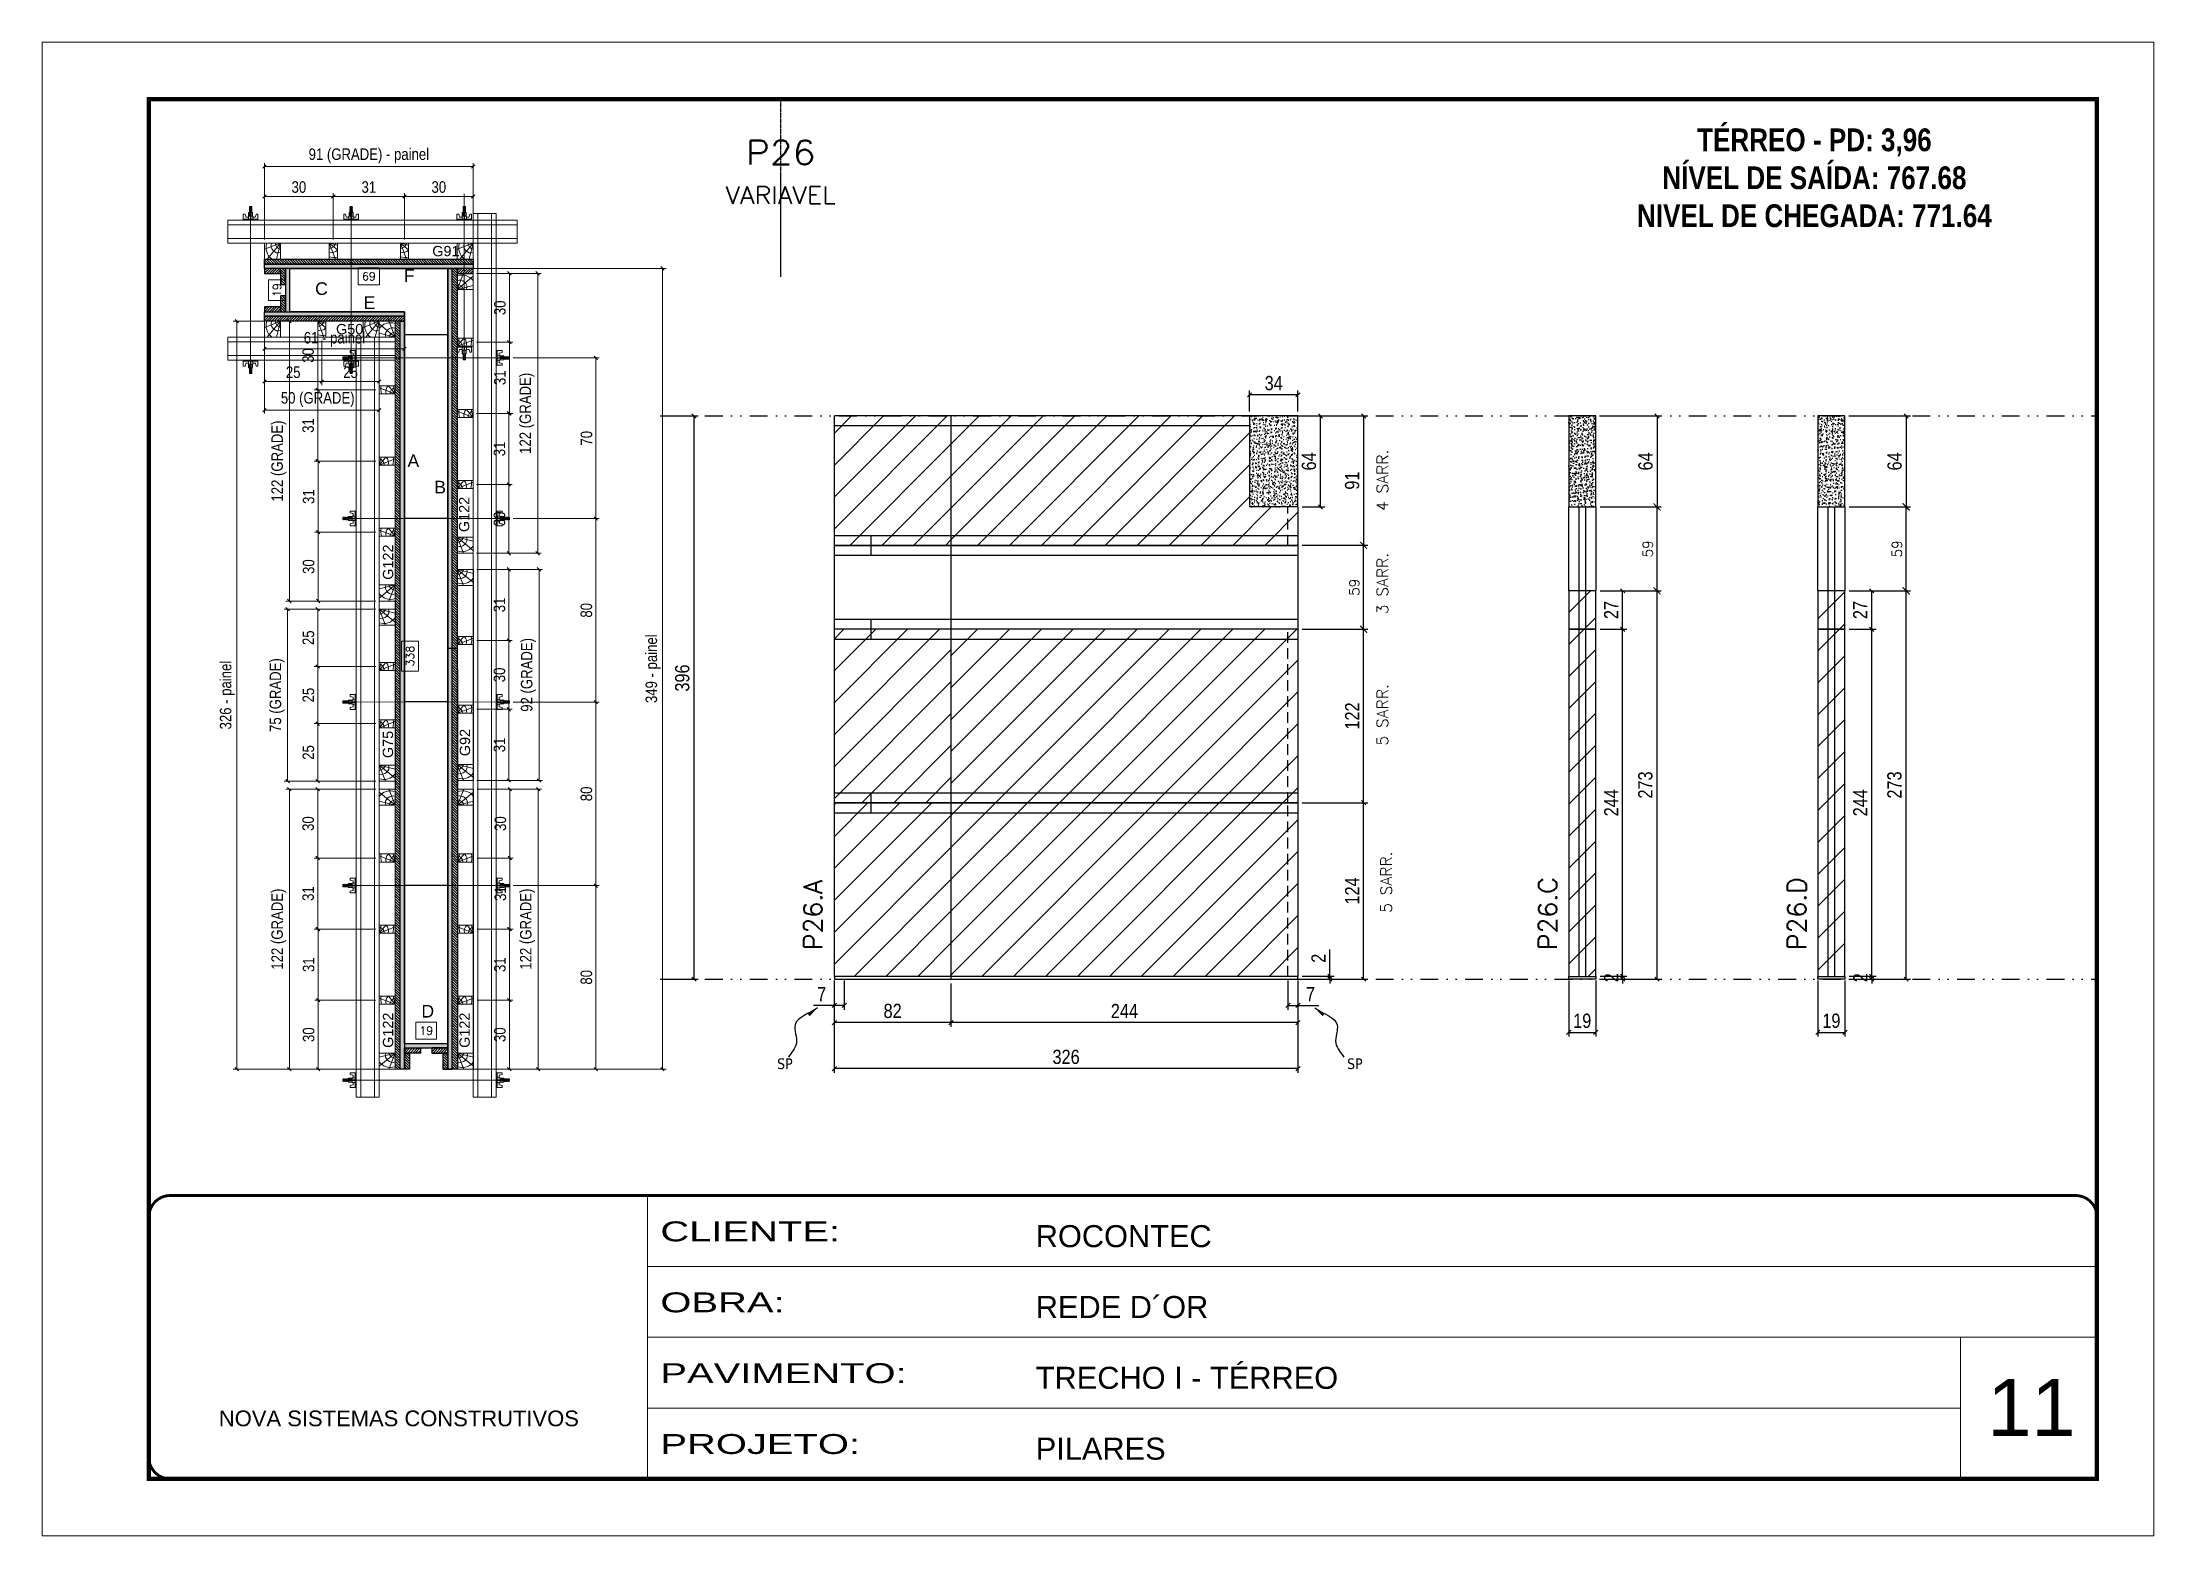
# Model space of a CAD drawing. Extents: x 2949 to 9230, y 1140 to 12527.
# Drawn here: x 6133 to 7618, y 9180 to 10230 of the extents above; entities that cross this region are included whole.
import ezdxf
from ezdxf.enums import TextEntityAlignment as Align

# ---------------------------------------------------------------- set-up
doc = ezdxf.new("R2010")
doc.units = 0
for name, pattern in [('CONTINUO', [0]), ('DASHED', [0.75, 0.5, -0.25]), ('DIVIDE2', [0.625, 0.25, -0.125, 0, -0.125, 0, -0.125]), ('HIDDEN', [0.375, 0.25, -0.125])]:
    doc.linetypes.add(name, pattern=pattern)
for name, color, linetype, lineweight in [('CARIMBO', 255, 'Continuous', 9), ('CONCRETO', 251, 'Continuous', 25), ('Folhas', 255, 'Continuous', 9), ('Hachura', 251, 'Continuous', 9), ('Madeira', 126, 'Continuous', 18), ('Perfil Metálico', 224, 'Continuous', 18), ('Sarr 2.2x7', 40, 'Continuous', 9), ('SARRAFO DE PRESSAO', 251, 'DASHED', 9), ('Texto Seção', 7, 'Continuous', 15)]:
    doc.layers.add(name, color=color, linetype=linetype, lineweight=lineweight)
for name, color, linetype in [('COTA', 241, 'Continuous'), ('cotas', 4, 'Continuous'), ('NOMENCLATURA', 7, 'Continuous'), ('Nível', 160, 'Continuous'), ('Painéis', 200, 'Continuous'), ('SARR_2.2x7', 40, 'Continuous'), ('SARRAFO', 251, 'Continuous'), ('Sarrafo de Pressão', 42, 'HIDDEN'), ('texto', 7, 'Continuous'), ('Texto de Titulo', 7, 'Continuous'), ('Texto Qtd Sarr', 242, 'Continuous'), ('TEXTO_GERAL', 7, 'Continuous')]:
    doc.layers.add(name, color=color, linetype=linetype)
doc.layers.add('FELIPE', color=2, linetype='Continuous', lineweight=13, plot=False)
doc.styles.add('ARIAL', font='arial.ttf')
doc.styles.add('COTA TECNICA', font='techl___.ttf', dxfattribs={"height": 10})
doc.styles.add('COTA TECNICA 2X', font='techl___.ttf', dxfattribs={"height": 10})
doc.styles.add('COTA TECNICA-50', font='techl___.ttf', dxfattribs={"height": 10})
doc.styles.add('REGUA-120', font='ROMANS.shx', dxfattribs={"height": 15})
doc.styles.add('ROMANC', font='techb___.ttf', dxfattribs={"height": 2.5})
doc.styles.add('ROMANS', font='romans.shx')
doc.styles.add('SANSSERIF', font='sas_____.pfb')
doc.styles.get("Standard").update_dxf_attribs({"font": 'arial.ttf'})
doc.styles.add('Tecnologia', font='')
doc.styles.get('Tecnologia').set_extended_font_data('Forgotten Futurist')
doc.dimstyles.new('COTA PAINEL-50', dxfattribs={"dimtxt": 10, "dimasz": 3, "dimexe": 3, "dimexo": 3, "dimgap": 3, "dimtad": 1, "dimdec": 1, "dimzin": 12, "dimdsep": 46, "dimtxsty": 'COTA TECNICA-50', "dimblk1": 'OBLIQUE', "dimblk2": 'OBLIQUE', "dimsah": 1, "dimcen": 0.9, "dimclrd": 4, "dimclre": 4, "dimclrt": 240, "dimadec": 1, "dimazin": 3, "dimtfac": 1, "dimtdec": 1, "dimtmove": 0, "dimatfit": 3, "dimfxl": 1, "dimtolj": 1, "dimtzin": 12, "dimarcsym": 0})
doc.dimstyles.new('Cota Paínel', dxfattribs={"dimtxt": 7, "dimasz": 5, "dimexe": 3, "dimexo": 3, "dimgap": 3, "dimtad": 1, "dimdec": 1, "dimzin": 12, "dimdsep": 46, "dimtxsty": 'ROMANS', "dimblk": 'ARCHTICK', "dimcen": 0, "dimclrd": 4, "dimclre": 4, "dimclrt": 1, "dimadec": 1, "dimazin": 3, "dimtfac": 1, "dimtdec": 1, "dimtmove": 0, "dimatfit": 3, "dimldrblk": 'OBLIQUE', "dimfxl": 1, "dimtolj": 1, "dimtzin": 12, "dimarcsym": 0})
doc.dimstyles.new('Cota Seção interna', dxfattribs={"dimtxt": 7, "dimasz": 6, "dimexe": 0.18, "dimexo": 2, "dimgap": -4, "dimtad": 3, "dimdec": 1, "dimlfac": 0.5, "dimzin": 12, "dimdsep": 46, "dimtxsty": 'ROMANS', "dimblk": 'ARCHTICK', "dimcen": 0.09, "dimse1": 1, "dimse2": 1, "dimsd1": 1, "dimsd2": 1, "dimclrd": 180, "dimclre": 5, "dimclrt": 1, "dimadec": 0, "dimazin": 3, "dimtfac": 1, "dimtdec": 1, "dimtofl": 0, "dimtmove": 0, "dimatfit": 3, "dimldrblk": 'ARCHTICK', "dimfxl": 1, "dimtolj": 1, "dimtzin": 0, "dimarcsym": 0})
doc.dimstyles.new('PAINEL', dxfattribs={"dimtxt": 10, "dimasz": 3, "dimexe": 3, "dimexo": 3, "dimgap": 3, "dimtad": 1, "dimdec": 1, "dimzin": 12, "dimdsep": 46, "dimtxsty": 'COTA TECNICA', "dimblk1": 'OBLIQUE', "dimblk2": 'OBLIQUE', "dimsah": 1, "dimcen": 0.9, "dimclrd": 4, "dimclre": 4, "dimclrt": 240, "dimadec": 1, "dimazin": 3, "dimtfac": 1, "dimtdec": 1, "dimtmove": 0, "dimatfit": 3, "dimfxl": 1, "dimtolj": 1, "dimtzin": 12, "dimarcsym": 0})
doc.dimstyles.new('SECAO PILAR', dxfattribs={"dimtxt": 10, "dimasz": 3, "dimexe": 3, "dimexo": 3, "dimgap": 3, "dimtad": 1, "dimdec": 1, "dimlfac": 0.5, "dimzin": 12, "dimdsep": 46, "dimtxsty": 'COTA TECNICA 2X', "dimblk1": 'OBLIQUE', "dimblk2": 'OBLIQUE', "dimsah": 1, "dimcen": 0.9, "dimclrd": 256, "dimclre": 256, "dimclrt": 256, "dimadec": 1, "dimazin": 3, "dimtfac": 1, "dimtdec": 1, "dimtmove": 0, "dimatfit": 3, "dimfxl": 1, "dimtolj": 1, "dimtzin": 12, "dimarcsym": 0})
doc.dimstyles.get("Standard").update_dxf_attribs({"dimtxt": 0.18, "dimasz": 0.18, "dimexe": 0.18, "dimexo": 0.0625, "dimgap": 0.09, "dimtad": 0, "dimtih": 1, "dimtoh": 1, "dimdec": 4, "dimzin": 0, "dimdsep": 46, "dimtxsty": 'Standard', "dimcen": 0.09, "dimadec": 0, "dimazin": 0, "dimtfac": 1, "dimtdec": 4, "dimtofl": 0, "dimtmove": 0, "dimatfit": 3, "dimfxl": 1, "dimtolj": 1, "dimtzin": 0, "dimarcsym": 0})
pattern_1 = [(315, (151462.5227, 20969.8342), (1.12253202, 1.12253202), [])]
pattern_2 = [(45, (137704.6664, 53003.5942), (-1.12253202, 1.12253202), [])]
pattern_3 = [(315, (151470.5227, 21436.8342), (1.12253202, 1.12253202), [])]
pattern_4 = [(45, (-126071.967, -22713.47), (-11.2253202, 11.2253202), [])]
pattern_5 = [(45, (-126071.967, -22654.47), (-11.2253202, 11.2253202), [])]

msp = doc.modelspace()

# ---------------------------------------------------------------- texts
at = {"layer": 'CARIMBO', "style": 'ARIAL'}
msp.add_text('11', height=40, dxfattribs=at).set_placement((7500.39, 9249.73))
at = {"layer": 'NOMENCLATURA', "color": 2, "insert": (7378.86, 10195.65), "char_height": 16, "attachment_point": 2, "style": 'ROMANC'}
msp.add_mtext_dynamic_manual_height_columns('\\PTÉRREO - PD: 3,96\\PNÍVEL DE SAÍDA: 767.68\\PNIVEL DE CHEGADA: 771.64', width=300.2766, gutter_width=1, heights=[0], dxfattribs=at)
at = {"layer": 'texto', "color": 0, "char_height": 7.5, "attachment_point": 5}
for insert in [(6654.83, 9511.38), (6654.83, 9511.38), (7055.67, 9511.38)]:
    msp.add_mtext('{\\fTahoma|b0|i0|c0|p34;\\C4;SP}', dxfattribs=dict(at, insert=insert))
at = {"layer": 'Texto Seção', "linetype": 'Continuous', "style": 'ROMANS'}
for s, p in [('4 SARR.', (7079.05, 9900)), ('3 SARR.', (7079.05, 9827.4)), ('5 SARR.', (7079.05, 9735.09)), ('5 SARR.', (7081.76, 9617.49))]:
    msp.add_text(s, height=8, rotation=90, dxfattribs=at).set_placement(p)
at = {"layer": 'Texto Seção', "char_height": 13, "width": 285.3299, "attachment_point": 7, "rotation": 90, "style": 'REGUA-120'}
for s, insert in [('P26.A', (6681.06, 9591.34)), ('P26.C', (7197.8, 9591.34)), ('P26.D', (7372.97, 9591.34))]:
    msp.add_mtext(s, dxfattribs=dict(at, insert=insert))

# ---------------------------------------------------------------- blocks, each defined once
blk = doc.blocks.new('9999999999')
at = {"color": 30, "linetype": 'CONTINUO'}
for p, q in [((98564.6, 34230.2), (98564.6, 34429.4)), ((98564.6, 34379.6), (99584, 34379.6)), ((98564.6, 34329.8), (99488, 34329.8)), ((99584, 34329.8), (99488, 34329.8)), ((99488, 34329.8), (99488, 34230.2)), ((98564.6, 34280), (99488, 34280))]:
    blk.add_line(p, q, dxfattribs=at)
at = {"color": 30, "linetype": 'CONTINUO', "const_width": 2}
blk.add_lwpolyline([(99584, 34230.2), (99584, 34414.4, 0.414214), (99569, 34429.4), (98229, 34429.4, 0.414214), (98214, 34414.4), (98214, 34245.2, 0.414214), (98229, 34230.2), (99584, 34230.2)], format="xyb", dxfattribs=at)
at = {"layer": 'Folhas'}
blk.add_lwpolyline([(98139, 34190.2), (99624, 34190.2), (99624, 35240.2), (98139, 35240.2)], close=True, dxfattribs=at)
at = {"layer": 'Folhas', "color": 30, "const_width": 3}
blk.add_lwpolyline([(98214, 34230.2), (99584, 34230.2), (99584, 35200.2), (98214, 35200.2)], close=True, dxfattribs=at)
at = {"color": 7, "linetype": 'Continuous', "ltscale": 5, "style": 'ARIAL'}
for s, height, p in [('ROCONTEC', 15.48, (98837.7, 34393.1)), ('REDE D´OR', 15.48, (98837.7, 34343.3)), ('TRECHO I - TÉRREO', 15.483, (98837.7, 34293.5)), ('NOVA SISTEMAS CONSTRUTIVOS', 11.059, (98263.2, 34267.2)), ('PILARES', 15.48, (98837.7, 34243.7))]:
    blk.add_text(s, height=height, dxfattribs=at).set_placement(p)
at = {"layer": 'Folhas', "color": 7, "style": 'Tecnologia', "width": 1.5}
for s, p in [('CLIENTE:', (98573.7, 34397.2)), ('OBRA:', (98573.7, 34347.3)), ('PAVIMENTO:', (98573.7, 34297.5)), ('PROJETO:', (98573.7, 34247.7))]:
    blk.add_text(s, height=14, dxfattribs=at).set_placement(p)
blk = doc.blocks.new('*D97')
at = {"layer": 'COTA', "color": 180, "lineweight": -2, "transparency": 16777216}
for p, q in [((127372.4, 30781.8), (127357.4, 30781.8)), ((127357.4, 30781.8), (127357.4, 30763.8)), ((127372.4, 30763.8), (127372.4, 30781.8)), ((127357.4, 30763.8), (127372.4, 30763.8))]:
    blk.add_line(p, q, dxfattribs=at)
at = {"layer": 'Defpoints', "color": 0, "transparency": 16777216}
for p in [(127376.4, 30791.8), (127376.4, 30753.8), (127376.4, 30753.8)]:
    blk.add_point(p, dxfattribs=at)
at = {"layer": 'COTA', "color": 1, "transparency": 16777216, "insert": (127364.9, 30772.8), "char_height": 7, "attachment_point": 5, "rotation": 90, "style": 'ROMANS'}
blk.add_mtext('\\A1;19', dxfattribs=at)
blk = doc.blocks.new('_ArchTick')
at = {"color": 0, "linetype": 'ByBlock', "const_width": 0.15}
blk.add_lwpolyline([(-0.5, -0.5), (0.5, 0.5)], dxfattribs=at)
blk = doc.blocks.new('*D98')
at = {"layer": 'COTA', "color": 180, "lineweight": -2, "transparency": 16777216}
for p, q in [((127504, 30134.8), (127486, 30134.8)), ((127486, 30134.8), (127486, 30119.8)), ((127504, 30119.8), (127504, 30134.8)), ((127486, 30119.8), (127504, 30119.8))]:
    blk.add_line(p, q, dxfattribs=at)
at = {"layer": 'Defpoints', "color": 0, "transparency": 16777216}
for p in [(127476, 30115.8), (127514, 30115.8), (127514, 30115.8)]:
    blk.add_point(p, dxfattribs=at)
at = {"layer": 'COTA', "color": 1, "transparency": 16777216, "insert": (127495, 30127.3), "char_height": 7, "attachment_point": 5, "style": 'ROMANS'}
blk.add_mtext('\\A1;19', dxfattribs=at)
blk = doc.blocks.new('*D52')
at = {"layer": 'COTA', "color": 180, "lineweight": -2, "transparency": 16777216}
for p, q in [((127488.4, 30466.8), (127473.4, 30466.8)), ((127473.4, 30466.8), (127473.4, 30440.8)), ((127488.4, 30440.8), (127488.4, 30466.8)), ((127473.4, 30440.8), (127488.4, 30440.8))]:
    blk.add_line(p, q, dxfattribs=at)
at = {"layer": 'Defpoints', "color": 0, "transparency": 16777216}
for p in [(127492.4, 30791.8), (127514, 30791.8), (127514, 30115.8)]:
    blk.add_point(p, dxfattribs=at)
at = {"layer": 'COTA', "color": 1, "transparency": 16777216, "insert": (127480.9, 30453.8), "char_height": 7, "attachment_point": 5, "rotation": 90, "style": 'ROMANS'}
blk.add_mtext('\\A1;338', dxfattribs=at)
blk = doc.blocks.new('*D53')
at = {"layer": 'COTA', "color": 180, "lineweight": -2, "transparency": 16777216}
for p, q in [((127454.3, 30792.3), (127435.6, 30792.3)), ((127435.6, 30792.3), (127435.6, 30777.3)), ((127454.3, 30777.3), (127454.3, 30792.3)), ((127435.6, 30777.3), (127454.3, 30777.3))]:
    blk.add_line(p, q, dxfattribs=at)
at = {"layer": 'Defpoints', "color": 0, "transparency": 16777216}
for p in [(127376, 30791.8), (127514, 30791.8), (127376, 30773.3)]:
    blk.add_point(p, dxfattribs=at)
at = {"layer": 'COTA', "color": 1, "transparency": 16777216, "insert": (127445, 30784.8), "char_height": 7, "attachment_point": 5, "style": 'ROMANS'}
blk.add_mtext('\\A1;69', dxfattribs=at)
blk = doc.blocks.new('PONTALETE')
at = {"layer": 'Madeira'}
for q in [(2.71, 7), (7, 5.76), (7, 1.74)]:
    blk.add_line((0, 0), q, dxfattribs=at)
blk.add_lwpolyline([(0, 0), (7, 0), (7, 7), (0, 7)], close=True, dxfattribs=at)
for centre, radius, start, end in [((2.04, 0.06), 6.23, 37.28179, 109.09128), ((1.09, 0.9), 3.19, 343.60304, 109.98471), ((-0.21, -0.78), 3.09, 14.63219, 86.0383)]:
    blk.add_arc(centre, radius, start, end, dxfattribs=at)
blk = doc.blocks.new('MEIO PONTALETE')
at = {"layer": 'Madeira'}
for q in [(2.71, 7), (3.5, 2.88), (3.5, 0.87)]:
    blk.add_line((0, 0), q, dxfattribs=at)
blk.add_lwpolyline([(0, 0), (3.5, 0), (3.5, 7), (0, 7)], close=True, dxfattribs=at)
for centre, radius, start, end in [((2.04, 0.06), 6.23, 76.44987, 109.09128), ((1.09, 0.9), 3.19, 40.90626, 109.98471), ((-0.21, -0.78), 3.09, 14.63219, 86.0383)]:
    blk.add_arc(centre, radius, start, end, dxfattribs=at)
blk = doc.blocks.new('_Oblique')
at = {"color": 0, "linetype": 'ByBlock', "lineweight": -2}
blk.add_line((-0.5, -0.5), (0.5, 0.5), dxfattribs=at)
blk = doc.blocks.new('*D54')
at = {"layer": 'COTA', "lineweight": -2, "transparency": 16777216}
for p, q in [((127476, 30816.8), (127476, 30857.4)), ((127536, 30854.4), (127476, 30854.4)), ((127536, 30816.8), (127536, 30857.4))]:
    blk.add_line(p, q, dxfattribs=at)
at = {"layer": 'Defpoints', "color": 0, "transparency": 16777216}
for p in [(127476, 30854.4), (127476, 30813.8), (127536, 30813.8)]:
    blk.add_point(p, dxfattribs=at)
at = {"layer": 'COTA', "lineweight": -2, "transparency": 16777216, "xscale": 3, "yscale": 3, "zscale": 3, "rotation": 180}
blk.add_blockref('_Oblique', (127476, 30854.4), dxfattribs=at)
at = {"layer": 'COTA', "lineweight": -2, "transparency": 16777216, "xscale": 3, "yscale": 3, "zscale": 3}
blk.add_blockref('_Oblique', (127536, 30854.4), dxfattribs=at)
at = {"layer": 'COTA', "transparency": 16777216, "insert": (127506, 30862.6), "char_height": 10, "attachment_point": 5, "style": 'COTA TECNICA 2X'}
blk.add_mtext('\\A1;30', dxfattribs=at)
blk = doc.blocks.new('*D55')
at = {"layer": 'COTA', "lineweight": -2, "transparency": 16777216}
for p, q in [((127414, 30816.8), (127414, 30857.4)), ((127476, 30854.4), (127414, 30854.4)), ((127476, 30816.8), (127476, 30857.4))]:
    blk.add_line(p, q, dxfattribs=at)
at = {"layer": 'Defpoints', "color": 0, "transparency": 16777216}
for p in [(127414, 30854.4), (127414, 30813.8), (127476, 30813.8)]:
    blk.add_point(p, dxfattribs=at)
at = {"layer": 'COTA', "lineweight": -2, "transparency": 16777216, "xscale": 3, "yscale": 3, "zscale": 3, "rotation": 180}
blk.add_blockref('_Oblique', (127414, 30854.4), dxfattribs=at)
at = {"layer": 'COTA', "lineweight": -2, "transparency": 16777216, "xscale": 3, "yscale": 3, "zscale": 3}
blk.add_blockref('_Oblique', (127476, 30854.4), dxfattribs=at)
at = {"layer": 'COTA', "transparency": 16777216, "insert": (127445, 30862.6), "char_height": 10, "attachment_point": 5, "style": 'COTA TECNICA 2X'}
blk.add_mtext('\\A1;31', dxfattribs=at)
blk = doc.blocks.new('*D56')
at = {"layer": 'COTA', "lineweight": -2, "transparency": 16777216}
for p, q in [((127354, 30816.8), (127354, 30857.4)), ((127414, 30854.4), (127354, 30854.4)), ((127414, 30816.8), (127414, 30857.4))]:
    blk.add_line(p, q, dxfattribs=at)
at = {"layer": 'Defpoints', "color": 0, "transparency": 16777216}
for p in [(127354, 30854.4), (127354, 30813.8), (127414, 30813.8)]:
    blk.add_point(p, dxfattribs=at)
at = {"layer": 'COTA', "lineweight": -2, "transparency": 16777216, "xscale": 3, "yscale": 3, "zscale": 3, "rotation": 180}
blk.add_blockref('_Oblique', (127354, 30854.4), dxfattribs=at)
at = {"layer": 'COTA', "lineweight": -2, "transparency": 16777216, "xscale": 3, "yscale": 3, "zscale": 3}
blk.add_blockref('_Oblique', (127414, 30854.4), dxfattribs=at)
at = {"layer": 'COTA', "transparency": 16777216, "insert": (127384, 30862.6), "char_height": 10, "attachment_point": 5, "style": 'COTA TECNICA 2X'}
blk.add_mtext('\\A1;30', dxfattribs=at)
blk = doc.blocks.new('*D57')
at = {"layer": 'COTA', "lineweight": -2, "transparency": 16777216}
for p, q in [((127354, 30816.8), (127354, 30883.6)), ((127536, 30880.6), (127354, 30880.6)), ((127536, 30816.8), (127536, 30883.6))]:
    blk.add_line(p, q, dxfattribs=at)
at = {"layer": 'Defpoints', "color": 0, "transparency": 16777216}
for p in [(127354, 30880.6), (127354, 30813.8), (127536, 30813.8)]:
    blk.add_point(p, dxfattribs=at)
at = {"layer": 'COTA', "lineweight": -2, "transparency": 16777216, "xscale": 3, "yscale": 3, "zscale": 3, "rotation": 180}
blk.add_blockref('_Oblique', (127354, 30880.6), dxfattribs=at)
at = {"layer": 'COTA', "lineweight": -2, "transparency": 16777216, "xscale": 3, "yscale": 3, "zscale": 3}
blk.add_blockref('_Oblique', (127536, 30880.6), dxfattribs=at)
at = {"layer": 'COTA', "transparency": 16777216, "insert": (127445, 30889.8), "char_height": 10, "attachment_point": 5, "style": 'COTA TECNICA 2X'}
blk.add_mtext('\\A1;91 (GRADE) - painel', dxfattribs=at)
blk = doc.blocks.new('*D58')
at = {"layer": 'COTA', "lineweight": -2, "transparency": 16777216}
for p, q in [((127451, 30494.8), (127397.4, 30494.8)), ((127400.4, 30494.8), (127400.4, 30444.8)), ((127451, 30444.8), (127397.4, 30444.8))]:
    blk.add_line(p, q, dxfattribs=at)
at = {"layer": 'Defpoints', "color": 0, "transparency": 16777216}
for p in [(127454, 30494.8), (127400.4, 30444.8), (127454, 30444.8)]:
    blk.add_point(p, dxfattribs=at)
at = {"layer": 'COTA', "lineweight": -2, "transparency": 16777216, "xscale": 3, "yscale": 3, "zscale": 3}
for p, rotation in [((127400.4, 30494.8), 90), ((127400.4, 30444.8), 270)]:
    blk.add_blockref('_Oblique', p, dxfattribs=dict(at, rotation=rotation))
at = {"layer": 'COTA', "transparency": 16777216, "insert": (127392.3, 30469.8), "char_height": 10, "attachment_point": 5, "rotation": 90, "style": 'COTA TECNICA 2X'}
blk.add_mtext('\\A1;25', dxfattribs=at)
blk = doc.blocks.new('*D59')
at = {"layer": 'COTA', "lineweight": -2, "transparency": 16777216}
for p, q in [((127451, 30444.8), (127397.4, 30444.8)), ((127400.4, 30444.8), (127400.4, 30394.9)), ((127451, 30394.9), (127397.4, 30394.9))]:
    blk.add_line(p, q, dxfattribs=at)
at = {"layer": 'Defpoints', "color": 0, "transparency": 16777216}
for p in [(127454, 30444.8), (127400.4, 30394.9), (127454, 30394.9)]:
    blk.add_point(p, dxfattribs=at)
at = {"layer": 'COTA', "lineweight": -2, "transparency": 16777216, "xscale": 3, "yscale": 3, "zscale": 3}
for p, rotation in [((127400.4, 30444.8), 90), ((127400.4, 30394.9), 270)]:
    blk.add_blockref('_Oblique', p, dxfattribs=dict(at, rotation=rotation))
at = {"layer": 'COTA', "transparency": 16777216, "insert": (127392.3, 30419.8), "char_height": 10, "attachment_point": 5, "rotation": 90, "style": 'COTA TECNICA 2X'}
blk.add_mtext('\\A1;25', dxfattribs=at)
blk = doc.blocks.new('*D60')
at = {"layer": 'COTA', "lineweight": -2, "transparency": 16777216}
for p, q in [((127451, 30394.9), (127397.4, 30394.9)), ((127400.4, 30394.9), (127400.4, 30344.8)), ((127451, 30344.8), (127397.4, 30344.8))]:
    blk.add_line(p, q, dxfattribs=at)
at = {"layer": 'Defpoints', "color": 0, "transparency": 16777216}
for p in [(127454, 30394.9), (127400.4, 30344.8), (127454, 30344.8)]:
    blk.add_point(p, dxfattribs=at)
at = {"layer": 'COTA', "lineweight": -2, "transparency": 16777216, "xscale": 3, "yscale": 3, "zscale": 3}
for p, rotation in [((127400.4, 30394.9), 90), ((127400.4, 30344.8), 270)]:
    blk.add_blockref('_Oblique', p, dxfattribs=dict(at, rotation=rotation))
at = {"layer": 'COTA', "transparency": 16777216, "insert": (127392.3, 30369.8), "char_height": 10, "attachment_point": 5, "rotation": 90, "style": 'COTA TECNICA 2X'}
blk.add_mtext('\\A1;25', dxfattribs=at)
blk = doc.blocks.new('*D61')
at = {"layer": 'COTA', "lineweight": -2, "transparency": 16777216}
for p, q in [((127451, 30494.8), (127371.2, 30494.8)), ((127374.2, 30494.8), (127374.2, 30344.8)), ((127451, 30344.8), (127371.2, 30344.8))]:
    blk.add_line(p, q, dxfattribs=at)
at = {"layer": 'Defpoints', "color": 0, "transparency": 16777216}
for p in [(127454, 30494.8), (127374.2, 30344.8), (127454, 30344.8)]:
    blk.add_point(p, dxfattribs=at)
at = {"layer": 'COTA', "lineweight": -2, "transparency": 16777216, "xscale": 3, "yscale": 3, "zscale": 3}
for p, rotation in [((127374.2, 30494.8), 90), ((127374.2, 30344.8), 270)]:
    blk.add_blockref('_Oblique', p, dxfattribs=dict(at, rotation=rotation))
at = {"layer": 'COTA', "transparency": 16777216, "insert": (127365, 30419.8), "char_height": 10, "attachment_point": 5, "rotation": 90, "style": 'COTA TECNICA 2X'}
blk.add_mtext('\\A1;75 (GRADE)', dxfattribs=at)
blk = doc.blocks.new('*D62')
at = {"layer": 'COTA', "lineweight": -2, "transparency": 16777216}
for p, q in [((127451, 30337.8), (127397.4, 30337.8)), ((127400.4, 30337.8), (127400.4, 30277.8)), ((127451, 30277.8), (127397.4, 30277.8))]:
    blk.add_line(p, q, dxfattribs=at)
at = {"layer": 'Defpoints', "color": 0, "transparency": 16777216}
for p in [(127454, 30337.8), (127400.4, 30277.8), (127454, 30277.8)]:
    blk.add_point(p, dxfattribs=at)
at = {"layer": 'COTA', "lineweight": -2, "transparency": 16777216, "xscale": 3, "yscale": 3, "zscale": 3}
for p, rotation in [((127400.4, 30337.8), 90), ((127400.4, 30277.8), 270)]:
    blk.add_blockref('_Oblique', p, dxfattribs=dict(at, rotation=rotation))
at = {"layer": 'COTA', "transparency": 16777216, "insert": (127392.1, 30307.8), "char_height": 10, "attachment_point": 5, "rotation": 90, "style": 'COTA TECNICA 2X'}
blk.add_mtext('\\A1;30', dxfattribs=at)
blk = doc.blocks.new('*D63')
at = {"layer": 'COTA', "linetype": 'ByBlock', "lineweight": -2, "transparency": 16777216}
for p, q in [((127451, 30277.8), (127397.4, 30277.8)), ((127400.4, 30277.8), (127400.4, 30215.8)), ((127451, 30215.8), (127397.4, 30215.8))]:
    blk.add_line(p, q, dxfattribs=at)
at = {"layer": 'Defpoints', "color": 0, "linetype": 'ByBlock', "transparency": 16777216}
for p in [(127454, 30277.8), (127400.4, 30215.8), (127454, 30215.8)]:
    blk.add_point(p, dxfattribs=at)
at = {"layer": 'COTA', "linetype": 'ByBlock', "lineweight": -2, "transparency": 16777216, "xscale": 3, "yscale": 3, "zscale": 3}
for p, rotation in [((127400.4, 30277.8), 90), ((127400.4, 30215.8), 270)]:
    blk.add_blockref('_Oblique', p, dxfattribs=dict(at, rotation=rotation))
at = {"layer": 'COTA', "linetype": 'ByBlock', "transparency": 16777216, "insert": (127392.1, 30246.8), "char_height": 10, "attachment_point": 5, "rotation": 90, "style": 'COTA TECNICA 2X'}
blk.add_mtext('\\A1;31', dxfattribs=at)
blk = doc.blocks.new('*D64')
at = {"layer": 'COTA', "linetype": 'ByBlock', "lineweight": -2, "transparency": 16777216}
for p, q in [((127451, 30215.8), (127397.8, 30215.8)), ((127400.8, 30215.8), (127400.8, 30153.8)), ((127451, 30153.8), (127397.8, 30153.8))]:
    blk.add_line(p, q, dxfattribs=at)
at = {"layer": 'Defpoints', "color": 0, "linetype": 'ByBlock', "transparency": 16777216}
for p in [(127454, 30215.8), (127400.8, 30153.8), (127454, 30153.8)]:
    blk.add_point(p, dxfattribs=at)
at = {"layer": 'COTA', "linetype": 'ByBlock', "lineweight": -2, "transparency": 16777216, "xscale": 3, "yscale": 3, "zscale": 3}
for p, rotation in [((127400.8, 30215.8), 90), ((127400.8, 30153.8), 270)]:
    blk.add_blockref('_Oblique', p, dxfattribs=dict(at, rotation=rotation))
at = {"layer": 'COTA', "linetype": 'ByBlock', "transparency": 16777216, "insert": (127392.5, 30184.8), "char_height": 10, "attachment_point": 5, "rotation": 90, "style": 'COTA TECNICA 2X'}
blk.add_mtext('\\A1;31', dxfattribs=at)
blk = doc.blocks.new('*D65')
at = {"layer": 'COTA', "linetype": 'ByBlock', "lineweight": -2, "transparency": 16777216}
for p, q in [((127451, 30153.8), (127397.8, 30153.8)), ((127400.8, 30153.8), (127400.8, 30093.8)), ((127451, 30093.8), (127397.8, 30093.8))]:
    blk.add_line(p, q, dxfattribs=at)
at = {"layer": 'Defpoints', "color": 0, "linetype": 'ByBlock', "transparency": 16777216}
for p in [(127454, 30153.8), (127400.8, 30093.8), (127454, 30093.8)]:
    blk.add_point(p, dxfattribs=at)
at = {"layer": 'COTA', "linetype": 'ByBlock', "lineweight": -2, "transparency": 16777216, "xscale": 3, "yscale": 3, "zscale": 3}
for p, rotation in [((127400.8, 30153.8), 90), ((127400.8, 30093.8), 270)]:
    blk.add_blockref('_Oblique', p, dxfattribs=dict(at, rotation=rotation))
at = {"layer": 'COTA', "linetype": 'ByBlock', "transparency": 16777216, "insert": (127392.5, 30123.8), "char_height": 10, "attachment_point": 5, "rotation": 90, "style": 'COTA TECNICA 2X'}
blk.add_mtext('\\A1;30', dxfattribs=at)
blk = doc.blocks.new('*D66')
at = {"layer": 'COTA', "lineweight": -2, "transparency": 16777216}
for p, q in [((127451, 30337.8), (127372.7, 30337.8)), ((127375.7, 30337.8), (127375.7, 30093.8)), ((127451, 30093.8), (127372.7, 30093.8))]:
    blk.add_line(p, q, dxfattribs=at)
at = {"layer": 'Defpoints', "color": 0, "transparency": 16777216}
for p in [(127454, 30337.8), (127375.7, 30093.8), (127454, 30093.8)]:
    blk.add_point(p, dxfattribs=at)
at = {"layer": 'COTA', "lineweight": -2, "transparency": 16777216, "xscale": 3, "yscale": 3, "zscale": 3}
for p, rotation in [((127375.7, 30337.8), 90), ((127375.7, 30093.8), 270)]:
    blk.add_blockref('_Oblique', p, dxfattribs=dict(at, rotation=rotation))
at = {"layer": 'COTA', "transparency": 16777216, "insert": (127366.5, 30215.8), "char_height": 10, "attachment_point": 5, "rotation": 90, "style": 'COTA TECNICA 2X'}
blk.add_mtext('\\A1;122 (GRADE)', dxfattribs=at)
blk = doc.blocks.new('*D67')
at = {"layer": 'COTA', "lineweight": -2, "transparency": 16777216}
for p, q in [((127451, 30745.8), (127397.4, 30745.8)), ((127400.4, 30745.8), (127400.4, 30685.8)), ((127451, 30685.8), (127397.4, 30685.8))]:
    blk.add_line(p, q, dxfattribs=at)
at = {"layer": 'Defpoints', "color": 0, "transparency": 16777216}
for p in [(127454, 30745.8), (127400.4, 30685.8), (127454, 30685.8)]:
    blk.add_point(p, dxfattribs=at)
at = {"layer": 'COTA', "lineweight": -2, "transparency": 16777216, "xscale": 3, "yscale": 3, "zscale": 3}
for p, rotation in [((127400.4, 30745.8), 90), ((127400.4, 30685.8), 270)]:
    blk.add_blockref('_Oblique', p, dxfattribs=dict(at, rotation=rotation))
at = {"layer": 'COTA', "transparency": 16777216, "insert": (127392.1, 30715.8), "char_height": 10, "attachment_point": 5, "rotation": 90, "style": 'COTA TECNICA 2X'}
blk.add_mtext('\\A1;30', dxfattribs=at)
blk = doc.blocks.new('*D68')
at = {"layer": 'COTA', "linetype": 'ByBlock', "lineweight": -2, "transparency": 16777216}
for p, q in [((127451, 30685.8), (127397.4, 30685.8)), ((127400.4, 30685.8), (127400.4, 30623.8)), ((127451, 30623.8), (127397.4, 30623.8))]:
    blk.add_line(p, q, dxfattribs=at)
at = {"layer": 'Defpoints', "color": 0, "linetype": 'ByBlock', "transparency": 16777216}
for p in [(127454, 30685.8), (127400.4, 30623.8), (127454, 30623.8)]:
    blk.add_point(p, dxfattribs=at)
at = {"layer": 'COTA', "linetype": 'ByBlock', "lineweight": -2, "transparency": 16777216, "xscale": 3, "yscale": 3, "zscale": 3}
for p, rotation in [((127400.4, 30685.8), 90), ((127400.4, 30623.8), 270)]:
    blk.add_blockref('_Oblique', p, dxfattribs=dict(at, rotation=rotation))
at = {"layer": 'COTA', "linetype": 'ByBlock', "transparency": 16777216, "insert": (127392.1, 30654.8), "char_height": 10, "attachment_point": 5, "rotation": 90, "style": 'COTA TECNICA 2X'}
blk.add_mtext('\\A1;31', dxfattribs=at)
blk = doc.blocks.new('*D69')
at = {"layer": 'COTA', "linetype": 'ByBlock', "lineweight": -2, "transparency": 16777216}
for p, q in [((127451, 30623.8), (127397.8, 30623.8)), ((127400.8, 30623.8), (127400.8, 30561.8)), ((127451, 30561.8), (127397.8, 30561.8))]:
    blk.add_line(p, q, dxfattribs=at)
at = {"layer": 'Defpoints', "color": 0, "linetype": 'ByBlock', "transparency": 16777216}
for p in [(127454, 30623.8), (127400.8, 30561.8), (127454, 30561.8)]:
    blk.add_point(p, dxfattribs=at)
at = {"layer": 'COTA', "linetype": 'ByBlock', "lineweight": -2, "transparency": 16777216, "xscale": 3, "yscale": 3, "zscale": 3}
for p, rotation in [((127400.8, 30623.8), 90), ((127400.8, 30561.8), 270)]:
    blk.add_blockref('_Oblique', p, dxfattribs=dict(at, rotation=rotation))
at = {"layer": 'COTA', "linetype": 'ByBlock', "transparency": 16777216, "insert": (127392.5, 30592.8), "char_height": 10, "attachment_point": 5, "rotation": 90, "style": 'COTA TECNICA 2X'}
blk.add_mtext('\\A1;31', dxfattribs=at)
blk = doc.blocks.new('*D70')
at = {"layer": 'COTA', "linetype": 'ByBlock', "lineweight": -2, "transparency": 16777216}
for p, q in [((127451, 30561.8), (127397.8, 30561.8)), ((127400.8, 30561.8), (127400.8, 30501.8)), ((127451, 30501.8), (127397.8, 30501.8))]:
    blk.add_line(p, q, dxfattribs=at)
at = {"layer": 'Defpoints', "color": 0, "linetype": 'ByBlock', "transparency": 16777216}
for p in [(127454, 30561.8), (127400.8, 30501.8), (127454, 30501.8)]:
    blk.add_point(p, dxfattribs=at)
at = {"layer": 'COTA', "linetype": 'ByBlock', "lineweight": -2, "transparency": 16777216, "xscale": 3, "yscale": 3, "zscale": 3}
for p, rotation in [((127400.8, 30561.8), 90), ((127400.8, 30501.8), 270)]:
    blk.add_blockref('_Oblique', p, dxfattribs=dict(at, rotation=rotation))
at = {"layer": 'COTA', "linetype": 'ByBlock', "transparency": 16777216, "insert": (127392.5, 30531.8), "char_height": 10, "attachment_point": 5, "rotation": 90, "style": 'COTA TECNICA 2X'}
blk.add_mtext('\\A1;30', dxfattribs=at)
blk = doc.blocks.new('*D71')
at = {"layer": 'COTA', "lineweight": -2, "transparency": 16777216}
for p, q in [((127451, 30745.8), (127372.7, 30745.8)), ((127375.7, 30745.8), (127375.7, 30501.8)), ((127451, 30501.8), (127372.7, 30501.8))]:
    blk.add_line(p, q, dxfattribs=at)
at = {"layer": 'Defpoints', "color": 0, "transparency": 16777216}
for p in [(127454, 30745.8), (127375.7, 30501.8), (127454, 30501.8)]:
    blk.add_point(p, dxfattribs=at)
at = {"layer": 'COTA', "lineweight": -2, "transparency": 16777216, "xscale": 3, "yscale": 3, "zscale": 3}
for p, rotation in [((127375.7, 30745.8), 90), ((127375.7, 30501.8), 270)]:
    blk.add_blockref('_Oblique', p, dxfattribs=dict(at, rotation=rotation))
at = {"layer": 'COTA', "transparency": 16777216, "insert": (127366.5, 30623.8), "char_height": 10, "attachment_point": 5, "rotation": 90, "style": 'COTA TECNICA 2X'}
blk.add_mtext('\\A1;122 (GRADE)', dxfattribs=at)
blk = doc.blocks.new('*D72')
at = {"layer": 'COTA', "lineweight": -2, "transparency": 16777216}
for p, q in [((127539.4, 30337.8), (127570.9, 30337.8)), ((127567.9, 30337.8), (127567.9, 30277.8)), ((127539.4, 30277.8), (127570.9, 30277.8))]:
    blk.add_line(p, q, dxfattribs=at)
at = {"layer": 'Defpoints', "color": 0, "transparency": 16777216}
for p in [(127536.4, 30337.8), (127536.4, 30277.8), (127567.9, 30277.8)]:
    blk.add_point(p, dxfattribs=at)
at = {"layer": 'COTA', "lineweight": -2, "transparency": 16777216, "xscale": 3, "yscale": 3, "zscale": 3}
for p, rotation in [((127567.9, 30337.8), 90), ((127567.9, 30277.8), 270)]:
    blk.add_blockref('_Oblique', p, dxfattribs=dict(at, rotation=rotation))
at = {"layer": 'COTA', "transparency": 16777216, "insert": (127559.7, 30307.8), "char_height": 10, "attachment_point": 5, "rotation": 90, "style": 'COTA TECNICA 2X'}
blk.add_mtext('\\A1;30', dxfattribs=at)
blk = doc.blocks.new('*D73')
at = {"layer": 'COTA', "linetype": 'ByBlock', "lineweight": -2, "transparency": 16777216}
for p, q in [((127539.4, 30277.8), (127570.9, 30277.8)), ((127567.9, 30277.8), (127567.9, 30215.8)), ((127539.4, 30215.8), (127570.9, 30215.8))]:
    blk.add_line(p, q, dxfattribs=at)
at = {"layer": 'Defpoints', "color": 0, "linetype": 'ByBlock', "transparency": 16777216}
for p in [(127536.4, 30277.8), (127536.4, 30215.8), (127567.9, 30215.8)]:
    blk.add_point(p, dxfattribs=at)
at = {"layer": 'COTA', "linetype": 'ByBlock', "lineweight": -2, "transparency": 16777216, "xscale": 3, "yscale": 3, "zscale": 3}
for p, rotation in [((127567.9, 30277.8), 90), ((127567.9, 30215.8), 270)]:
    blk.add_blockref('_Oblique', p, dxfattribs=dict(at, rotation=rotation))
at = {"layer": 'COTA', "linetype": 'ByBlock', "transparency": 16777216, "insert": (127559.7, 30246.8), "char_height": 10, "attachment_point": 5, "rotation": 90, "style": 'COTA TECNICA 2X'}
blk.add_mtext('\\A1;31', dxfattribs=at)
blk = doc.blocks.new('*D74')
at = {"layer": 'COTA', "linetype": 'ByBlock', "lineweight": -2, "transparency": 16777216}
for p, q in [((127539.4, 30215.8), (127570.5, 30215.8)), ((127567.5, 30215.8), (127567.5, 30153.8)), ((127539.4, 30153.8), (127570.5, 30153.8))]:
    blk.add_line(p, q, dxfattribs=at)
at = {"layer": 'Defpoints', "color": 0, "linetype": 'ByBlock', "transparency": 16777216}
for p in [(127536.4, 30215.8), (127536.4, 30153.8), (127567.5, 30153.8)]:
    blk.add_point(p, dxfattribs=at)
at = {"layer": 'COTA', "linetype": 'ByBlock', "lineweight": -2, "transparency": 16777216, "xscale": 3, "yscale": 3, "zscale": 3}
for p, rotation in [((127567.5, 30215.8), 90), ((127567.5, 30153.8), 270)]:
    blk.add_blockref('_Oblique', p, dxfattribs=dict(at, rotation=rotation))
at = {"layer": 'COTA', "linetype": 'ByBlock', "transparency": 16777216, "insert": (127559.3, 30184.8), "char_height": 10, "attachment_point": 5, "rotation": 90, "style": 'COTA TECNICA 2X'}
blk.add_mtext('\\A1;31', dxfattribs=at)
blk = doc.blocks.new('*D75')
at = {"layer": 'COTA', "linetype": 'ByBlock', "lineweight": -2, "transparency": 16777216}
for p, q in [((127539.4, 30153.8), (127570.5, 30153.8)), ((127567.5, 30153.8), (127567.5, 30093.8)), ((127539.4, 30093.8), (127570.5, 30093.8))]:
    blk.add_line(p, q, dxfattribs=at)
at = {"layer": 'Defpoints', "color": 0, "linetype": 'ByBlock', "transparency": 16777216}
for p in [(127536.4, 30153.8), (127536.4, 30093.8), (127567.5, 30093.8)]:
    blk.add_point(p, dxfattribs=at)
at = {"layer": 'COTA', "linetype": 'ByBlock', "lineweight": -2, "transparency": 16777216, "xscale": 3, "yscale": 3, "zscale": 3}
for p, rotation in [((127567.5, 30153.8), 90), ((127567.5, 30093.8), 270)]:
    blk.add_blockref('_Oblique', p, dxfattribs=dict(at, rotation=rotation))
at = {"layer": 'COTA', "linetype": 'ByBlock', "transparency": 16777216, "insert": (127559.3, 30123.8), "char_height": 10, "attachment_point": 5, "rotation": 90, "style": 'COTA TECNICA 2X'}
blk.add_mtext('\\A1;30', dxfattribs=at)
blk = doc.blocks.new('*D76')
at = {"layer": 'COTA', "lineweight": -2, "transparency": 16777216}
for p, q in [((127539.4, 30337.8), (127595.6, 30337.8)), ((127592.6, 30337.8), (127592.6, 30093.8)), ((127539.4, 30093.8), (127595.6, 30093.8))]:
    blk.add_line(p, q, dxfattribs=at)
at = {"layer": 'Defpoints', "color": 0, "transparency": 16777216}
for p in [(127536.4, 30337.8), (127536.4, 30093.8), (127592.6, 30093.8)]:
    blk.add_point(p, dxfattribs=at)
at = {"layer": 'COTA', "lineweight": -2, "transparency": 16777216, "xscale": 3, "yscale": 3, "zscale": 3}
for p, rotation in [((127592.6, 30337.8), 90), ((127592.6, 30093.8), 270)]:
    blk.add_blockref('_Oblique', p, dxfattribs=dict(at, rotation=rotation))
at = {"layer": 'COTA', "transparency": 16777216, "insert": (127583.3, 30215.8), "char_height": 10, "attachment_point": 5, "rotation": 90, "style": 'COTA TECNICA 2X'}
blk.add_mtext('\\A1;122 (GRADE)', dxfattribs=at)
blk = doc.blocks.new('*D77')
at = {"layer": 'COTA', "lineweight": -2, "transparency": 16777216}
for p, q in [((127539, 30787.4), (127570.5, 30787.4)), ((127567.5, 30787.4), (127567.5, 30727.4)), ((127539, 30727.4), (127570.5, 30727.4))]:
    blk.add_line(p, q, dxfattribs=at)
at = {"layer": 'Defpoints', "color": 0, "transparency": 16777216}
for p in [(127536, 30787.4), (127536, 30727.4), (127567.5, 30727.4)]:
    blk.add_point(p, dxfattribs=at)
at = {"layer": 'COTA', "lineweight": -2, "transparency": 16777216, "xscale": 3, "yscale": 3, "zscale": 3}
for p, rotation in [((127567.5, 30787.4), 90), ((127567.5, 30727.4), 270)]:
    blk.add_blockref('_Oblique', p, dxfattribs=dict(at, rotation=rotation))
at = {"layer": 'COTA', "transparency": 16777216, "insert": (127559.3, 30757.4), "char_height": 10, "attachment_point": 5, "rotation": 90, "style": 'COTA TECNICA 2X'}
blk.add_mtext('\\A1;30', dxfattribs=at)
blk = doc.blocks.new('*D78')
at = {"layer": 'COTA', "linetype": 'ByBlock', "lineweight": -2, "transparency": 16777216}
for p, q in [((127539, 30727.4), (127570.5, 30727.4)), ((127567.5, 30727.4), (127567.5, 30665.4)), ((127539, 30665.4), (127570.5, 30665.4))]:
    blk.add_line(p, q, dxfattribs=at)
at = {"layer": 'Defpoints', "color": 0, "linetype": 'ByBlock', "transparency": 16777216}
for p in [(127536, 30727.4), (127536, 30665.4), (127567.5, 30665.4)]:
    blk.add_point(p, dxfattribs=at)
at = {"layer": 'COTA', "linetype": 'ByBlock', "lineweight": -2, "transparency": 16777216, "xscale": 3, "yscale": 3, "zscale": 3}
for p, rotation in [((127567.5, 30727.4), 90), ((127567.5, 30665.4), 270)]:
    blk.add_blockref('_Oblique', p, dxfattribs=dict(at, rotation=rotation))
at = {"layer": 'COTA', "linetype": 'ByBlock', "transparency": 16777216, "insert": (127559.3, 30696.4), "char_height": 10, "attachment_point": 5, "rotation": 90, "style": 'COTA TECNICA 2X'}
blk.add_mtext('\\A1;31', dxfattribs=at)
blk = doc.blocks.new('*D79')
at = {"layer": 'COTA', "linetype": 'ByBlock', "lineweight": -2, "transparency": 16777216}
for p, q in [((127539, 30665.4), (127570.1, 30665.4)), ((127567.1, 30665.4), (127567.1, 30603.4)), ((127539, 30603.4), (127570.1, 30603.4))]:
    blk.add_line(p, q, dxfattribs=at)
at = {"layer": 'Defpoints', "color": 0, "linetype": 'ByBlock', "transparency": 16777216}
for p in [(127536, 30665.4), (127536, 30603.4), (127567.1, 30603.4)]:
    blk.add_point(p, dxfattribs=at)
at = {"layer": 'COTA', "linetype": 'ByBlock', "lineweight": -2, "transparency": 16777216, "xscale": 3, "yscale": 3, "zscale": 3}
for p, rotation in [((127567.1, 30665.4), 90), ((127567.1, 30603.4), 270)]:
    blk.add_blockref('_Oblique', p, dxfattribs=dict(at, rotation=rotation))
at = {"layer": 'COTA', "linetype": 'ByBlock', "transparency": 16777216, "insert": (127558.9, 30634.4), "char_height": 10, "attachment_point": 5, "rotation": 90, "style": 'COTA TECNICA 2X'}
blk.add_mtext('\\A1;31', dxfattribs=at)
blk = doc.blocks.new('*D80')
at = {"layer": 'COTA', "linetype": 'ByBlock', "lineweight": -2, "transparency": 16777216}
for p, q in [((127539, 30603.4), (127570.1, 30603.4)), ((127567.1, 30603.4), (127567.1, 30543.4)), ((127539, 30543.4), (127570.1, 30543.4))]:
    blk.add_line(p, q, dxfattribs=at)
at = {"layer": 'Defpoints', "color": 0, "linetype": 'ByBlock', "transparency": 16777216}
for p in [(127536, 30603.4), (127536, 30543.4), (127567.1, 30543.4)]:
    blk.add_point(p, dxfattribs=at)
at = {"layer": 'COTA', "linetype": 'ByBlock', "lineweight": -2, "transparency": 16777216, "xscale": 3, "yscale": 3, "zscale": 3}
for p, rotation in [((127567.1, 30603.4), 90), ((127567.1, 30543.4), 270)]:
    blk.add_blockref('_Oblique', p, dxfattribs=dict(at, rotation=rotation))
at = {"layer": 'COTA', "linetype": 'ByBlock', "transparency": 16777216, "insert": (127558.9, 30573.4), "char_height": 10, "attachment_point": 5, "rotation": 90, "style": 'COTA TECNICA 2X'}
blk.add_mtext('\\A1;30', dxfattribs=at)
blk = doc.blocks.new('*D81')
at = {"layer": 'COTA', "lineweight": -2, "transparency": 16777216}
for p, q in [((127539, 30787.4), (127595.2, 30787.4)), ((127592.2, 30787.4), (127592.2, 30543.4)), ((127539, 30543.4), (127595.2, 30543.4))]:
    blk.add_line(p, q, dxfattribs=at)
at = {"layer": 'Defpoints', "color": 0, "transparency": 16777216}
for p in [(127536, 30787.4), (127536, 30543.4), (127592.2, 30543.4)]:
    blk.add_point(p, dxfattribs=at)
at = {"layer": 'COTA', "lineweight": -2, "transparency": 16777216, "xscale": 3, "yscale": 3, "zscale": 3}
for p, rotation in [((127592.2, 30787.4), 90), ((127592.2, 30543.4), 270)]:
    blk.add_blockref('_Oblique', p, dxfattribs=dict(at, rotation=rotation))
at = {"layer": 'COTA', "transparency": 16777216, "insert": (127582.9, 30665.4), "char_height": 10, "attachment_point": 5, "rotation": 90, "style": 'COTA TECNICA 2X'}
blk.add_mtext('\\A1;122 (GRADE)', dxfattribs=at)
blk = doc.blocks.new('*D99')
at = {"layer": 'COTA', "linetype": 'ByBlock', "lineweight": -2, "transparency": 16777216}
for p, q in [((127539.1, 30529.4), (127570.1, 30529.4)), ((127567.1, 30529.4), (127567.1, 30467.4)), ((127539.1, 30467.4), (127570.1, 30467.4))]:
    blk.add_line(p, q, dxfattribs=at)
at = {"layer": 'Defpoints', "color": 0, "linetype": 'ByBlock', "transparency": 16777216}
for p in [(127536.1, 30529.4), (127536.1, 30467.4), (127567.1, 30467.4)]:
    blk.add_point(p, dxfattribs=at)
at = {"layer": 'COTA', "linetype": 'ByBlock', "lineweight": -2, "transparency": 16777216, "xscale": 3, "yscale": 3, "zscale": 3}
for p, rotation in [((127567.1, 30529.4), 90), ((127567.1, 30467.4), 270)]:
    blk.add_blockref('_Oblique', p, dxfattribs=dict(at, rotation=rotation))
at = {"layer": 'COTA', "linetype": 'ByBlock', "transparency": 16777216, "insert": (127558.9, 30498.4), "char_height": 10, "attachment_point": 5, "rotation": 90, "style": 'COTA TECNICA 2X'}
blk.add_mtext('\\A1;31', dxfattribs=at)
blk = doc.blocks.new('*D82')
at = {"layer": 'COTA', "linetype": 'ByBlock', "lineweight": -2, "transparency": 16777216}
for p, q in [((127539.1, 30467.4), (127570.1, 30467.4)), ((127567.1, 30467.4), (127567.1, 30407.4)), ((127539.1, 30407.4), (127570.1, 30407.4))]:
    blk.add_line(p, q, dxfattribs=at)
at = {"layer": 'Defpoints', "color": 0, "linetype": 'ByBlock', "transparency": 16777216}
for p in [(127536.1, 30467.4), (127536.1, 30407.4), (127567.1, 30407.4)]:
    blk.add_point(p, dxfattribs=at)
at = {"layer": 'COTA', "linetype": 'ByBlock', "lineweight": -2, "transparency": 16777216, "xscale": 3, "yscale": 3, "zscale": 3}
for p, rotation in [((127567.1, 30467.4), 90), ((127567.1, 30407.4), 270)]:
    blk.add_blockref('_Oblique', p, dxfattribs=dict(at, rotation=rotation))
at = {"layer": 'COTA', "linetype": 'ByBlock', "transparency": 16777216, "insert": (127558.9, 30437.4), "char_height": 10, "attachment_point": 5, "rotation": 90, "style": 'COTA TECNICA 2X'}
blk.add_mtext('\\A1;30', dxfattribs=at)
blk = doc.blocks.new('*D101')
at = {"layer": 'COTA', "linetype": 'ByBlock', "lineweight": -2, "transparency": 16777216}
for p, q in [((127539.1, 30407.4), (127570.1, 30407.4)), ((127567.1, 30407.4), (127567.1, 30345.4)), ((127539.1, 30345.4), (127570.1, 30345.4))]:
    blk.add_line(p, q, dxfattribs=at)
at = {"layer": 'Defpoints', "color": 0, "linetype": 'ByBlock', "transparency": 16777216}
for p in [(127536.1, 30407.4), (127536.1, 30345.4), (127567.1, 30345.4)]:
    blk.add_point(p, dxfattribs=at)
at = {"layer": 'COTA', "linetype": 'ByBlock', "lineweight": -2, "transparency": 16777216, "xscale": 3, "yscale": 3, "zscale": 3}
for p, rotation in [((127567.1, 30407.4), 90), ((127567.1, 30345.4), 270)]:
    blk.add_blockref('_Oblique', p, dxfattribs=dict(at, rotation=rotation))
at = {"layer": 'COTA', "linetype": 'ByBlock', "transparency": 16777216, "insert": (127558.9, 30376.4), "char_height": 10, "attachment_point": 5, "rotation": 90, "style": 'COTA TECNICA 2X'}
blk.add_mtext('\\A1;31', dxfattribs=at)
blk = doc.blocks.new('*D100')
at = {"layer": 'COTA', "lineweight": -2, "transparency": 16777216}
for p, q in [((127539.1, 30529.4), (127596.4, 30529.4)), ((127593.4, 30529.4), (127593.4, 30345.4)), ((127539.1, 30345.4), (127596.4, 30345.4))]:
    blk.add_line(p, q, dxfattribs=at)
at = {"layer": 'Defpoints', "color": 0, "transparency": 16777216}
for p in [(127536.1, 30529.4), (127536.1, 30345.4), (127593.4, 30345.4)]:
    blk.add_point(p, dxfattribs=at)
at = {"layer": 'COTA', "lineweight": -2, "transparency": 16777216, "xscale": 3, "yscale": 3, "zscale": 3}
for p, rotation in [((127593.4, 30529.4), 90), ((127593.4, 30345.4), 270)]:
    blk.add_blockref('_Oblique', p, dxfattribs=dict(at, rotation=rotation))
at = {"layer": 'COTA', "transparency": 16777216, "insert": (127584.1, 30437.4), "char_height": 10, "attachment_point": 5, "rotation": 90, "style": 'COTA TECNICA 2X'}
blk.add_mtext('\\A1;92 (GRADE)', dxfattribs=at)
blk = doc.blocks.new('*D83')
at = {"layer": 'COTA', "lineweight": -2, "transparency": 16777216}
for p, q in [((127354, 30728.8), (127354, 30665.2)), ((127454, 30728.8), (127454, 30665.2)), ((127354, 30668.2), (127454, 30668.2))]:
    blk.add_line(p, q, dxfattribs=at)
at = {"layer": 'Defpoints', "color": 0, "transparency": 16777216}
for p in [(127354, 30731.8), (127454, 30731.8), (127454, 30668.2)]:
    blk.add_point(p, dxfattribs=at)
at = {"layer": 'COTA', "lineweight": -2, "transparency": 16777216, "xscale": 3, "yscale": 3, "zscale": 3, "rotation": 180}
blk.add_blockref('_Oblique', (127354, 30668.2), dxfattribs=at)
at = {"layer": 'COTA', "lineweight": -2, "transparency": 16777216, "xscale": 3, "yscale": 3, "zscale": 3}
blk.add_blockref('_Oblique', (127454, 30668.2), dxfattribs=at)
at = {"layer": 'COTA', "transparency": 16777216, "insert": (127400.4, 30677.4), "char_height": 10, "attachment_point": 5, "style": 'COTA TECNICA 2X'}
blk.add_mtext('\\A1;50 (GRADE)', dxfattribs=at)
blk = doc.blocks.new('*D84')
at = {"layer": 'COTA', "lineweight": -2, "transparency": 16777216}
for p, q in [((127404, 30728.8), (127404, 30690.1)), ((127454, 30728.8), (127454, 30690.1)), ((127454, 30693.1), (127404, 30693.1))]:
    blk.add_line(p, q, dxfattribs=at)
at = {"layer": 'Defpoints', "color": 0, "transparency": 16777216}
for p in [(127404, 30731.8), (127454, 30731.8), (127404, 30693.1)]:
    blk.add_point(p, dxfattribs=at)
at = {"layer": 'COTA', "lineweight": -2, "transparency": 16777216, "xscale": 3, "yscale": 3, "zscale": 3, "rotation": 180}
blk.add_blockref('_Oblique', (127404, 30693.1), dxfattribs=at)
at = {"layer": 'COTA', "lineweight": -2, "transparency": 16777216, "xscale": 3, "yscale": 3, "zscale": 3}
blk.add_blockref('_Oblique', (127454, 30693.1), dxfattribs=at)
at = {"layer": 'COTA', "transparency": 16777216, "insert": (127429, 30701.2), "char_height": 10, "attachment_point": 5, "style": 'COTA TECNICA 2X'}
blk.add_mtext('\\A1;25', dxfattribs=at)
blk = doc.blocks.new('*D85')
at = {"layer": 'COTA', "lineweight": -2, "transparency": 16777216}
for p, q in [((127354, 30728.8), (127354, 30690.1)), ((127404, 30728.8), (127404, 30690.1)), ((127404, 30693.1), (127354, 30693.1))]:
    blk.add_line(p, q, dxfattribs=at)
at = {"layer": 'Defpoints', "color": 0, "transparency": 16777216}
for p in [(127354, 30731.8), (127404, 30731.8), (127354, 30693.1)]:
    blk.add_point(p, dxfattribs=at)
at = {"layer": 'COTA', "lineweight": -2, "transparency": 16777216, "xscale": 3, "yscale": 3, "zscale": 3, "rotation": 180}
blk.add_blockref('_Oblique', (127354, 30693.1), dxfattribs=at)
at = {"layer": 'COTA', "lineweight": -2, "transparency": 16777216, "xscale": 3, "yscale": 3, "zscale": 3}
blk.add_blockref('_Oblique', (127404, 30693.1), dxfattribs=at)
at = {"layer": 'COTA', "transparency": 16777216, "insert": (127379, 30701.2), "char_height": 10, "attachment_point": 5, "style": 'COTA TECNICA 2X'}
blk.add_mtext('\\A1;25', dxfattribs=at)
blk = doc.blocks.new('C')
at = {"layer": 'Hachura', "color": 0}
for p, q in [((0, 3.22), (0, -3.22)), ((0.45, 3.22), (0, 3.22)), ((0.46, 3.16), (0, 3.16)), ((0.46, 3.05), (0, 3.05)), ((0.46, 2.88), (0, 2.88)), ((0, 2.75), (0, -1.16)), ((0.46, 2.65), (0, 2.65)), ((0.46, 2.23), (0, 2.23)), ((0.46, 1.51), (0, 1.51)), ((0.39, 0.49), (0.17, 0.49)), ((0.45, -3.23), (0.45, 3.22)), ((0.45, 3.22), (2.58, 3.22)), ((1.74, 0.97), (0.45, 0.97)), ((1.45, 0.1), (0.45, 0.1)), ((1.35, 1.94), (1.35, 0.96)), ((2.58, 2.39), (1.47, 2.09)), ((1.74, -0.97), (1.74, 0.97)), ((1.74, 0.97), (1.74, 0.84)), ((1.74, 0.97), (1.74, 0.84)), ((1.74, 0.84), (3.35, 0.84)), ((3.35, 0.45), (1.74, 0.45)), ((2.58, 3.22), (2.58, 2.39)), ((3.32, 0.84), (3.32, -0.84)), ((3.35, 0.84), (3.35, -0.84)), ((3.68, 0.45), (3.35, 0.45)), ((3.84, -0.52), (3.35, 0.45)), ((3.35, 0.06), (3.67, -0.57)), ((3.68, 0.45), (4.16, -0.52)), ((3.72, 0.5), (4.25, -0.57)), ((4.37, -0.55), (3.83, 0.53)), ((4.15, 0.45), (3.93, 0.45)), ((4.42, -0.52), (3.93, 0.45)), ((4.15, 0.45), (4.26, 0.45)), ((4.26, 0.45), (4.74, -0.52)), ((4.3, 0.5), (4.83, -0.57)), ((4.95, -0.55), (4.41, 0.53)), ((4.51, 0.45), (4.84, 0.45)), ((5, -0.52), (4.51, 0.45)), ((4.84, 0.45), (5.32, -0.52)), ((4.88, 0.5), (5.41, -0.57)), ((5.53, -0.55), (4.99, 0.53)), ((5.58, -0.52), (5.09, 0.45)), ((5.42, 0.45), (5.09, 0.45)), ((5.58, -0.52), (5.09, 0.45)), ((5.42, 0.45), (5.74, -0.19)), ((5.46, 0.5), (5.74, -0.07)), ((5.74, 0.19), (5.57, 0.53)), ((5.74, 0.32), (5.68, 0.45)), ((5.68, 0.45), (5.74, 0.45)), ((5.74, 0.45), (5.9, 0.29)), ((5.74, 0.45), (5.74, -0.52)), ((5.9, -0.36), (5.9, 0.29)), ((0.45, 0), (0, 0)), ((0.46, -1.52), (0, -1.52)), ((0.46, -2.23), (0, -2.23)), ((0.46, -2.65), (0, -2.65)), ((0.46, -2.88), (0, -2.88)), ((0.46, -3.05), (0, -3.05)), ((0.46, -3.16), (0, -3.16)), ((0, -3.22), (2.57, -3.22)), ((0.08, -0.48), (0.29, -0.48)), ((0.29, -0.48), (0.4, -0.48)), ((0.45, 0), (0.45, -0.97)), ((0.45, -0.16), (1.45, -0.16)), ((0.45, -0.65), (0.45, -0.32)), ((0.45, -3.23), (0.45, -0.65)), ((0.45, -0.97), (1.74, -0.97)), ((1.35, -1.94), (1.35, -0.97)), ((2.58, -2.39), (1.47, -2.1)), ((3.35, -0.32), (1.74, -0.32)), ((3.35, -0.84), (1.74, -0.84)), ((2.58, -3.23), (2.58, -2.39)), ((3.35, -0.07), (3.58, -0.52)), ((3.35, -0.52), (3.58, -0.52)), ((3.84, -0.52), (4.16, -0.52)), ((4.42, -0.52), (4.74, -0.52)), ((4.63, -0.52), (4.74, -0.52)), ((5, -0.52), (5.32, -0.52)), ((5.58, -0.52), (5.74, -0.52)), ((5.74, -0.52), (5.9, -0.36)), ((5.74, -0.52), (5.74, -0.52))]:
    blk.add_line(p, q, dxfattribs=at)
for centre, radius, start, end in [((1.52, 1.94), 0.161, 104.74356, 180), ((1.44, -0.03), 0.129, 272.69497, 87.30503), ((3.81, 0.39), 0.143, 25.56881, 154.43119), ((4.39, 0.39), 0.143, 25.56881, 154.43119), ((4.97, 0.39), 0.143, 25.56881, 154.43119), ((5.55, 0.39), 0.143, 25.56881, 154.43119), ((0.17, -0.37), 0.174, 221.74404, 317.85924), ((1.52, -1.94), 0.161, 180, 255.25644), ((3.71, -0.4), 0.174, 222.14076, 318.25596), ((4.29, -0.4), 0.174, 222.14076, 318.25596), ((4.87, -0.4), 0.174, 222.14076, 318.25596), ((5.45, -0.4), 0.174, 222.14076, 318.25596), ((5.61, -0.4), 0.174, 317.85924, 318.25596)]:
    blk.add_arc(centre, radius, start, end, dxfattribs=at)
blk = doc.blocks.new('*D86')
at = {"layer": 'COTA', "lineweight": -2, "transparency": 16777216}
for p, q in [((127570.8, 30253.7), (127645.9, 30253.7)), ((127642.9, 30093.8), (127642.9, 30253.7)), ((127539.4, 30093.8), (127645.9, 30093.8))]:
    blk.add_line(p, q, dxfattribs=at)
at = {"layer": 'Defpoints', "color": 0, "transparency": 16777216}
for p in [(127567.8, 30253.7), (127642.9, 30253.7), (127536.4, 30093.8)]:
    blk.add_point(p, dxfattribs=at)
at = {"layer": 'COTA', "lineweight": -2, "transparency": 16777216, "xscale": 3, "yscale": 3, "zscale": 3}
for p, rotation in [((127642.9, 30253.7), 90), ((127642.9, 30093.8), 270)]:
    blk.add_blockref('_Oblique', p, dxfattribs=dict(at, rotation=rotation))
at = {"layer": 'COTA', "transparency": 16777216, "insert": (127634.7, 30173.8), "char_height": 10, "attachment_point": 5, "rotation": 90, "style": 'COTA TECNICA 2X'}
blk.add_mtext('\\A1;80', dxfattribs=at)
blk = doc.blocks.new('*D87')
at = {"layer": 'COTA', "lineweight": -2, "transparency": 16777216}
for p, q in [((127570.8, 30413.7), (127645.9, 30413.7)), ((127642.9, 30253.7), (127642.9, 30413.7)), ((127570.8, 30253.7), (127645.9, 30253.7))]:
    blk.add_line(p, q, dxfattribs=at)
at = {"layer": 'Defpoints', "color": 0, "transparency": 16777216}
for p in [(127567.8, 30413.7), (127642.9, 30413.7), (127567.8, 30253.7)]:
    blk.add_point(p, dxfattribs=at)
at = {"layer": 'COTA', "lineweight": -2, "transparency": 16777216, "xscale": 3, "yscale": 3, "zscale": 3}
for p, rotation in [((127642.9, 30413.7), 90), ((127642.9, 30253.7), 270)]:
    blk.add_blockref('_Oblique', p, dxfattribs=dict(at, rotation=rotation))
at = {"layer": 'COTA', "transparency": 16777216, "insert": (127634.7, 30333.7), "char_height": 10, "attachment_point": 5, "rotation": 90, "style": 'COTA TECNICA 2X'}
blk.add_mtext('\\A1;80', dxfattribs=at)
blk = doc.blocks.new('*D88')
at = {"layer": 'COTA', "lineweight": -2, "transparency": 16777216}
for p, q in [((127570.8, 30573.7), (127645.9, 30573.7)), ((127642.9, 30413.7), (127642.9, 30573.7)), ((127570.8, 30413.7), (127645.9, 30413.7))]:
    blk.add_line(p, q, dxfattribs=at)
at = {"layer": 'Defpoints', "color": 0, "transparency": 16777216}
for p in [(127567.8, 30573.7), (127642.9, 30573.7), (127567.8, 30413.7)]:
    blk.add_point(p, dxfattribs=at)
at = {"layer": 'COTA', "lineweight": -2, "transparency": 16777216, "xscale": 3, "yscale": 3, "zscale": 3}
for p, rotation in [((127642.9, 30573.7), 90), ((127642.9, 30413.7), 270)]:
    blk.add_blockref('_Oblique', p, dxfattribs=dict(at, rotation=rotation))
at = {"layer": 'COTA', "transparency": 16777216, "insert": (127634.7, 30493.7), "char_height": 10, "attachment_point": 5, "rotation": 90, "style": 'COTA TECNICA 2X'}
blk.add_mtext('\\A1;80', dxfattribs=at)
blk = doc.blocks.new('*D89')
at = {"layer": 'COTA', "lineweight": -2, "transparency": 16777216}
for p, q in [((127570.8, 30713.7), (127645.9, 30713.7)), ((127642.9, 30573.7), (127642.9, 30713.7)), ((127570.8, 30573.7), (127645.9, 30573.7))]:
    blk.add_line(p, q, dxfattribs=at)
at = {"layer": 'Defpoints', "color": 0, "transparency": 16777216}
for p in [(127567.8, 30713.7), (127642.9, 30713.7), (127567.8, 30573.7)]:
    blk.add_point(p, dxfattribs=at)
at = {"layer": 'COTA', "lineweight": -2, "transparency": 16777216, "xscale": 3, "yscale": 3, "zscale": 3}
for p, rotation in [((127642.9, 30713.7), 90), ((127642.9, 30573.7), 270)]:
    blk.add_blockref('_Oblique', p, dxfattribs=dict(at, rotation=rotation))
at = {"layer": 'COTA', "transparency": 16777216, "insert": (127634.8, 30643.7), "char_height": 10, "attachment_point": 5, "rotation": 90, "style": 'COTA TECNICA 2X'}
blk.add_mtext('\\A1;70', dxfattribs=at)
blk = doc.blocks.new('*D90')
at = {"layer": 'COTA', "lineweight": -2, "transparency": 16777216}
for p, q in [((127525, 30791.8), (127704.1, 30791.8)), ((127701.1, 30791.8), (127701.1, 30093.8)), ((127525, 30093.8), (127704.1, 30093.8))]:
    blk.add_line(p, q, dxfattribs=at)
at = {"layer": 'Defpoints', "color": 0, "transparency": 16777216}
for p in [(127522, 30791.8), (127522, 30093.8), (127701.1, 30093.8)]:
    blk.add_point(p, dxfattribs=at)
at = {"layer": 'COTA', "lineweight": -2, "transparency": 16777216, "xscale": 3, "yscale": 3, "zscale": 3}
for p, rotation in [((127701.1, 30791.8), 90), ((127701.1, 30093.8), 270)]:
    blk.add_blockref('_Oblique', p, dxfattribs=dict(at, rotation=rotation))
at = {"layer": 'COTA', "transparency": 16777216, "insert": (127692.8, 30442.8), "char_height": 10, "attachment_point": 5, "rotation": 90, "style": 'COTA TECNICA 2X'}
blk.add_mtext('\\A1;349 - painel', dxfattribs=at)
blk = doc.blocks.new('*D91')
at = {"layer": 'COTA', "lineweight": -2, "transparency": 16777216}
for p, q in [((127465, 30745.8), (127326.8, 30745.8)), ((127329.8, 30093.8), (127329.8, 30745.8)), ((127465, 30093.8), (127326.8, 30093.8))]:
    blk.add_line(p, q, dxfattribs=at)
at = {"layer": 'Defpoints', "color": 0, "transparency": 16777216}
for p in [(127329.8, 30745.8), (127468, 30745.8), (127468, 30093.8)]:
    blk.add_point(p, dxfattribs=at)
at = {"layer": 'COTA', "lineweight": -2, "transparency": 16777216, "xscale": 3, "yscale": 3, "zscale": 3}
for p, rotation in [((127329.8, 30745.8), 90), ((127329.8, 30093.8), 270)]:
    blk.add_blockref('_Oblique', p, dxfattribs=dict(at, rotation=rotation))
at = {"layer": 'COTA', "transparency": 16777216, "insert": (127321.6, 30419.8), "char_height": 10, "attachment_point": 5, "rotation": 90, "style": 'COTA TECNICA 2X'}
blk.add_mtext('\\A1;326 - painel', dxfattribs=at)
blk = doc.blocks.new('*D92')
at = {"layer": 'COTA', "lineweight": -2, "transparency": 16777216}
for p, q in [((127354, 30750.8), (127354, 30718.7)), ((127476, 30750.8), (127476, 30718.7)), ((127476, 30721.7), (127354, 30721.7))]:
    blk.add_line(p, q, dxfattribs=at)
at = {"layer": 'Defpoints', "color": 0, "transparency": 16777216}
for p in [(127354, 30753.8), (127476, 30753.8), (127354, 30721.7)]:
    blk.add_point(p, dxfattribs=at)
at = {"layer": 'COTA', "lineweight": -2, "transparency": 16777216, "xscale": 3, "yscale": 3, "zscale": 3, "rotation": 180}
blk.add_blockref('_Oblique', (127354, 30721.7), dxfattribs=at)
at = {"layer": 'COTA', "lineweight": -2, "transparency": 16777216, "xscale": 3, "yscale": 3, "zscale": 3}
blk.add_blockref('_Oblique', (127476, 30721.7), dxfattribs=at)
at = {"layer": 'COTA', "transparency": 16777216, "insert": (127415, 30729.8), "char_height": 10, "attachment_point": 5, "style": 'COTA TECNICA 2X'}
blk.add_mtext('\\A1;61 - painel', dxfattribs=at)
blk = doc.blocks.new('titulo1')
at = {"layer": 'Defpoints', "color": 252, "linetype": 'HIDDEN', "ltscale": 2}
blk.add_line((0, 0), (0, 125), dxfattribs=at)
at = {"layer": 'Defpoints', "style": 'ROMANS', "oblique": 15}
blk.add_attdef('FOLHA', text='', height=10, dxfattribs=at).set_placement((0, 15.6), align=Align.MIDDLE_CENTER)
at = {"layer": 'Texto Qtd Sarr', "color": 3, "style": 'ROMANS', "oblique": 15}
for tag, height, p in [('TITULO', 17, (0, 71.4)), ('SEÇÃO', 12, (0, 41.5))]:
    blk.add_attdef(tag, text='', height=height, dxfattribs=at).set_placement(p, align=Align.MIDDLE_CENTER)
blk = doc.blocks.new('*D955')
at = {"layer": 'cotas', "color": 4, "linetype": 'ByBlock', "lineweight": -2, "transparency": 16777216}
for p, q in [((6570.2, 9966.9), (6593.9, 9966.9)), ((6590.9, 9966.9), (6590.9, 9570.9)), ((6570.2, 9570.9), (6593.9, 9570.9))]:
    blk.add_line(p, q, dxfattribs=at)
at = {"layer": 'Defpoints', "color": 0, "linetype": 'ByBlock', "transparency": 16777216}
for p in [(6567.2, 9966.9), (6567.2, 9570.9), (6590.9, 9570.9)]:
    blk.add_point(p, dxfattribs=at)
at = {"layer": 'cotas', "color": 4, "linetype": 'ByBlock', "lineweight": -2, "transparency": 16777216, "xscale": 3, "yscale": 3, "zscale": 3}
for p, rotation in [((6590.9, 9966.9), 90), ((6590.9, 9570.9), 270)]:
    blk.add_blockref('_Oblique', p, dxfattribs=dict(at, rotation=rotation))
at = {"layer": 'cotas', "color": 240, "linetype": 'ByBlock', "transparency": 16777216, "insert": (6582.7, 9782.6), "char_height": 10, "attachment_point": 5, "rotation": 90, "style": 'COTA TECNICA'}
blk.add_mtext('\\A1;396', dxfattribs=at)
blk = doc.blocks.new('*D601')
at = {"layer": 'COTA', "color": 4, "lineweight": -2, "transparency": 16777216}
for p, q in [((7206.1, 9569.9), (7206.1, 9530.5)), ((7225.1, 9569.9), (7225.1, 9530.5)), ((7206.1, 9533.5), (7225.1, 9533.5))]:
    blk.add_line(p, q, dxfattribs=at)
at = {"layer": 'Defpoints', "color": 0, "transparency": 16777216}
for p in [(7206.1, 9572.9), (7225.1, 9572.9), (7225.1, 9533.5)]:
    blk.add_point(p, dxfattribs=at)
at = {"layer": 'COTA', "color": 4, "lineweight": -2, "transparency": 16777216, "xscale": 3, "yscale": 3, "zscale": 3, "rotation": 180}
blk.add_blockref('_Oblique', (7206.1, 9533.5), dxfattribs=at)
at = {"layer": 'COTA', "color": 4, "lineweight": -2, "transparency": 16777216, "xscale": 3, "yscale": 3, "zscale": 3}
blk.add_blockref('_Oblique', (7225.1, 9533.5), dxfattribs=at)
at = {"layer": 'COTA', "color": 240, "transparency": 16777216, "insert": (7215.6, 9541.6), "char_height": 10, "attachment_point": 5, "style": 'COTA TECNICA'}
blk.add_mtext('\\A1;19', dxfattribs=at)
blk = doc.blocks.new('*D602')
at = {"layer": 'COTA', "color": 4, "lineweight": -2, "transparency": 16777216}
for p, q in [((7228.1, 9843.9), (7271.2, 9843.9)), ((7268.2, 9570.9), (7268.2, 9843.9)), ((7228.1, 9570.9), (7271.2, 9570.9))]:
    blk.add_line(p, q, dxfattribs=at)
at = {"layer": 'Defpoints', "color": 0, "transparency": 16777216}
for p in [(7225.1, 9843.9), (7268.2, 9843.9), (7225.1, 9570.9)]:
    blk.add_point(p, dxfattribs=at)
at = {"layer": 'COTA', "color": 4, "lineweight": -2, "transparency": 16777216, "xscale": 3, "yscale": 3, "zscale": 3}
for p, rotation in [((7268.2, 9843.9), 90), ((7268.2, 9570.9), 270)]:
    blk.add_blockref('_Oblique', p, dxfattribs=dict(at, rotation=rotation))
at = {"layer": 'COTA', "color": 240, "transparency": 16777216, "insert": (7260, 9707.4), "char_height": 10, "attachment_point": 5, "rotation": 90, "style": 'COTA TECNICA'}
blk.add_mtext('\\A1;273', dxfattribs=at)
blk = doc.blocks.new('*D603')
at = {"layer": 'COTA', "color": 4, "lineweight": -2, "transparency": 16777216}
for p, q in [((7228.1, 9572.9), (7247, 9572.9)), ((7228.1, 9570.9), (7247, 9570.9)), ((7244, 9572.9), (7244, 9575.9)), ((7244, 9570.9), (7244, 9572.9)), ((7244, 9570.9), (7244, 9567.9))]:
    blk.add_line(p, q, dxfattribs=at)
at = {"layer": 'Defpoints', "color": 0, "transparency": 16777216}
for p in [(7225.1, 9572.9), (7225.1, 9570.9), (7244, 9572.9)]:
    blk.add_point(p, dxfattribs=at)
at = {"layer": 'COTA', "color": 4, "lineweight": -2, "transparency": 16777216, "xscale": 3, "yscale": 3, "zscale": 3}
for p, rotation in [((7244, 9572.9), 270), ((7244, 9570.9), 90)]:
    blk.add_blockref('_Oblique', p, dxfattribs=dict(at, rotation=rotation))
at = {"layer": 'COTA', "color": 240, "transparency": 16777216, "insert": (7236, 9571.9), "char_height": 10, "attachment_point": 5, "rotation": 90, "style": 'COTA TECNICA-50'}
blk.add_mtext('\\A1;2', dxfattribs=at)
blk = doc.blocks.new('*D957')
at = {"layer": 'COTA', "color": 4, "linetype": 'ByBlock', "lineweight": -2, "transparency": 16777216}
for p, q in [((7228.1, 9966.9), (7271.2, 9966.9)), ((7268.2, 9966.9), (7268.2, 9902.9)), ((7228.1, 9902.9), (7271.2, 9902.9))]:
    blk.add_line(p, q, dxfattribs=at)
at = {"layer": 'Defpoints', "color": 0, "linetype": 'ByBlock', "transparency": 16777216}
for p in [(7225.1, 9966.9), (7225.1, 9902.9), (7268.2, 9902.9)]:
    blk.add_point(p, dxfattribs=at)
at = {"layer": 'COTA', "color": 4, "linetype": 'ByBlock', "lineweight": -2, "transparency": 16777216, "xscale": 3, "yscale": 3, "zscale": 3}
for p, rotation in [((7268.2, 9966.9), 90), ((7268.2, 9902.9), 270)]:
    blk.add_blockref('_Oblique', p, dxfattribs=dict(at, rotation=rotation))
at = {"layer": 'COTA', "color": 240, "linetype": 'ByBlock', "transparency": 16777216, "insert": (7260.1, 9934.9), "char_height": 10, "attachment_point": 5, "rotation": 90, "style": 'COTA TECNICA'}
blk.add_mtext('\\A1;64', dxfattribs=at)
blk = doc.blocks.new('*D958')
at = {"layer": 'COTA', "color": 4, "linetype": 'ByBlock', "lineweight": -2, "transparency": 16777216}
for p, q in [((7228.1, 9816.9), (7247, 9816.9)), ((7244, 9572.9), (7244, 9816.9)), ((7228.1, 9572.9), (7247, 9572.9))]:
    blk.add_line(p, q, dxfattribs=at)
at = {"layer": 'Defpoints', "color": 0, "linetype": 'ByBlock', "transparency": 16777216}
for p in [(7225.1, 9816.9), (7244, 9816.9), (7225.1, 9572.9)]:
    blk.add_point(p, dxfattribs=at)
at = {"layer": 'COTA', "color": 4, "linetype": 'ByBlock', "lineweight": -2, "transparency": 16777216, "xscale": 3, "yscale": 3, "zscale": 3}
for p, rotation in [((7244, 9816.9), 90), ((7244, 9572.9), 270)]:
    blk.add_blockref('_Oblique', p, dxfattribs=dict(at, rotation=rotation))
at = {"layer": 'COTA', "color": 240, "linetype": 'ByBlock', "transparency": 16777216, "insert": (7236, 9694.9), "char_height": 10, "attachment_point": 5, "rotation": 90, "style": 'COTA TECNICA'}
blk.add_mtext('\\A1;244', dxfattribs=at)
blk = doc.blocks.new('*D604')
at = {"layer": 'COTA', "color": 4, "linetype": 'ByBlock', "lineweight": -2, "transparency": 16777216}
for p, q in [((7228.1, 9843.9), (7247, 9843.9)), ((7244, 9816.9), (7244, 9843.9)), ((7228.1, 9816.9), (7247, 9816.9))]:
    blk.add_line(p, q, dxfattribs=at)
at = {"layer": 'Defpoints', "color": 0, "linetype": 'ByBlock', "transparency": 16777216}
for p in [(7225.1, 9843.9), (7244, 9843.9), (7225.1, 9816.9)]:
    blk.add_point(p, dxfattribs=at)
at = {"layer": 'COTA', "color": 4, "linetype": 'ByBlock', "lineweight": -2, "transparency": 16777216, "xscale": 3, "yscale": 3, "zscale": 3}
for p, rotation in [((7244, 9843.9), 90), ((7244, 9816.9), 270)]:
    blk.add_blockref('_Oblique', p, dxfattribs=dict(at, rotation=rotation))
at = {"layer": 'COTA', "color": 240, "linetype": 'ByBlock', "transparency": 16777216, "insert": (7236, 9830.4), "char_height": 10, "attachment_point": 5, "rotation": 90, "style": 'COTA TECNICA'}
blk.add_mtext('\\A1;27', dxfattribs=at)
blk = doc.blocks.new('*D605')
at = {"layer": 'COTA', "color": 4, "lineweight": -2, "transparency": 16777216}
for p, q in [((7381.3, 9569.9), (7381.3, 9530.5)), ((7400.3, 9569.9), (7400.3, 9530.5)), ((7381.3, 9533.5), (7400.3, 9533.5))]:
    blk.add_line(p, q, dxfattribs=at)
at = {"layer": 'Defpoints', "color": 0, "transparency": 16777216}
for p in [(7381.3, 9572.9), (7400.3, 9572.9), (7400.3, 9533.5)]:
    blk.add_point(p, dxfattribs=at)
at = {"layer": 'COTA', "color": 4, "lineweight": -2, "transparency": 16777216, "xscale": 3, "yscale": 3, "zscale": 3, "rotation": 180}
blk.add_blockref('_Oblique', (7381.3, 9533.5), dxfattribs=at)
at = {"layer": 'COTA', "color": 4, "lineweight": -2, "transparency": 16777216, "xscale": 3, "yscale": 3, "zscale": 3}
blk.add_blockref('_Oblique', (7400.3, 9533.5), dxfattribs=at)
at = {"layer": 'COTA', "color": 240, "transparency": 16777216, "insert": (7390.8, 9541.6), "char_height": 10, "attachment_point": 5, "style": 'COTA TECNICA'}
blk.add_mtext('\\A1;19', dxfattribs=at)
blk = doc.blocks.new('*D606')
at = {"layer": 'COTA', "color": 4, "lineweight": -2, "transparency": 16777216}
for p, q in [((7403.3, 9843.9), (7446.4, 9843.9)), ((7443.4, 9570.9), (7443.4, 9843.9)), ((7403.3, 9570.9), (7446.4, 9570.9))]:
    blk.add_line(p, q, dxfattribs=at)
at = {"layer": 'Defpoints', "color": 0, "transparency": 16777216}
for p in [(7400.3, 9843.9), (7443.4, 9843.9), (7400.3, 9570.9)]:
    blk.add_point(p, dxfattribs=at)
at = {"layer": 'COTA', "color": 4, "lineweight": -2, "transparency": 16777216, "xscale": 3, "yscale": 3, "zscale": 3}
for p, rotation in [((7443.4, 9843.9), 90), ((7443.4, 9570.9), 270)]:
    blk.add_blockref('_Oblique', p, dxfattribs=dict(at, rotation=rotation))
at = {"layer": 'COTA', "color": 240, "transparency": 16777216, "insert": (7435.2, 9707.4), "char_height": 10, "attachment_point": 5, "rotation": 90, "style": 'COTA TECNICA'}
blk.add_mtext('\\A1;273', dxfattribs=at)
blk = doc.blocks.new('*D607')
at = {"layer": 'COTA', "color": 4, "lineweight": -2, "transparency": 16777216}
for p, q in [((7403.3, 9572.9), (7422.2, 9572.9)), ((7403.3, 9570.9), (7422.2, 9570.9)), ((7419.2, 9572.9), (7419.2, 9575.9)), ((7419.2, 9570.9), (7419.2, 9572.9)), ((7419.2, 9570.9), (7419.2, 9567.9))]:
    blk.add_line(p, q, dxfattribs=at)
at = {"layer": 'Defpoints', "color": 0, "transparency": 16777216}
for p in [(7400.3, 9572.9), (7400.3, 9570.9), (7419.2, 9572.9)]:
    blk.add_point(p, dxfattribs=at)
at = {"layer": 'COTA', "color": 4, "lineweight": -2, "transparency": 16777216, "xscale": 3, "yscale": 3, "zscale": 3}
for p, rotation in [((7419.2, 9572.9), 270), ((7419.2, 9570.9), 90)]:
    blk.add_blockref('_Oblique', p, dxfattribs=dict(at, rotation=rotation))
at = {"layer": 'COTA', "color": 240, "transparency": 16777216, "insert": (7411.2, 9571.9), "char_height": 10, "attachment_point": 5, "rotation": 90, "style": 'COTA TECNICA-50'}
blk.add_mtext('\\A1;2', dxfattribs=at)
blk = doc.blocks.new('*D959')
at = {"layer": 'COTA', "color": 4, "linetype": 'ByBlock', "lineweight": -2, "transparency": 16777216}
for p, q in [((7403.3, 9966.9), (7446.4, 9966.9)), ((7443.4, 9966.9), (7443.4, 9902.9)), ((7403.3, 9902.9), (7446.4, 9902.9))]:
    blk.add_line(p, q, dxfattribs=at)
at = {"layer": 'Defpoints', "color": 0, "linetype": 'ByBlock', "transparency": 16777216}
for p in [(7400.3, 9966.9), (7400.3, 9902.9), (7443.4, 9902.9)]:
    blk.add_point(p, dxfattribs=at)
at = {"layer": 'COTA', "color": 4, "linetype": 'ByBlock', "lineweight": -2, "transparency": 16777216, "xscale": 3, "yscale": 3, "zscale": 3}
for p, rotation in [((7443.4, 9966.9), 90), ((7443.4, 9902.9), 270)]:
    blk.add_blockref('_Oblique', p, dxfattribs=dict(at, rotation=rotation))
at = {"layer": 'COTA', "color": 240, "linetype": 'ByBlock', "transparency": 16777216, "insert": (7435.3, 9934.9), "char_height": 10, "attachment_point": 5, "rotation": 90, "style": 'COTA TECNICA'}
blk.add_mtext('\\A1;64', dxfattribs=at)
blk = doc.blocks.new('*D960')
at = {"layer": 'COTA', "color": 4, "linetype": 'ByBlock', "lineweight": -2, "transparency": 16777216}
for p, q in [((7403.3, 9816.9), (7422.2, 9816.9)), ((7419.2, 9572.9), (7419.2, 9816.9)), ((7403.3, 9572.9), (7422.2, 9572.9))]:
    blk.add_line(p, q, dxfattribs=at)
at = {"layer": 'Defpoints', "color": 0, "linetype": 'ByBlock', "transparency": 16777216}
for p in [(7400.3, 9816.9), (7419.2, 9816.9), (7400.3, 9572.9)]:
    blk.add_point(p, dxfattribs=at)
at = {"layer": 'COTA', "color": 4, "linetype": 'ByBlock', "lineweight": -2, "transparency": 16777216, "xscale": 3, "yscale": 3, "zscale": 3}
for p, rotation in [((7419.2, 9816.9), 90), ((7419.2, 9572.9), 270)]:
    blk.add_blockref('_Oblique', p, dxfattribs=dict(at, rotation=rotation))
at = {"layer": 'COTA', "color": 240, "linetype": 'ByBlock', "transparency": 16777216, "insert": (7411.1, 9694.9), "char_height": 10, "attachment_point": 5, "rotation": 90, "style": 'COTA TECNICA'}
blk.add_mtext('\\A1;244', dxfattribs=at)
blk = doc.blocks.new('*D608')
at = {"layer": 'COTA', "color": 4, "linetype": 'ByBlock', "lineweight": -2, "transparency": 16777216}
for p, q in [((7403.3, 9843.9), (7422.2, 9843.9)), ((7419.2, 9816.9), (7419.2, 9843.9)), ((7403.3, 9816.9), (7422.2, 9816.9))]:
    blk.add_line(p, q, dxfattribs=at)
at = {"layer": 'Defpoints', "color": 0, "linetype": 'ByBlock', "transparency": 16777216}
for p in [(7400.3, 9843.9), (7419.2, 9843.9), (7400.3, 9816.9)]:
    blk.add_point(p, dxfattribs=at)
at = {"layer": 'COTA', "color": 4, "linetype": 'ByBlock', "lineweight": -2, "transparency": 16777216, "xscale": 3, "yscale": 3, "zscale": 3}
for p, rotation in [((7419.2, 9843.9), 90), ((7419.2, 9816.9), 270)]:
    blk.add_blockref('_Oblique', p, dxfattribs=dict(at, rotation=rotation))
at = {"layer": 'COTA', "color": 240, "linetype": 'ByBlock', "transparency": 16777216, "insert": (7411.1, 9830.4), "char_height": 10, "attachment_point": 5, "rotation": 90, "style": 'COTA TECNICA'}
blk.add_mtext('\\A1;27', dxfattribs=at)
blk = doc.blocks.new('*D609')
at = {"layer": 'COTA', "color": 4, "lineweight": -2, "transparency": 16777216}
for p, q in [((6689.6, 9569.9), (6689.6, 9505)), ((7015.6, 9569.9), (7015.6, 9505)), ((7015.6, 9508), (6689.6, 9508))]:
    blk.add_line(p, q, dxfattribs=at)
at = {"layer": 'Defpoints', "color": 0, "transparency": 16777216}
for p in [(6689.6, 9572.9), (7015.6, 9572.9), (6689.6, 9508)]:
    blk.add_point(p, dxfattribs=at)
at = {"layer": 'COTA', "color": 4, "lineweight": -2, "transparency": 16777216, "xscale": 3, "yscale": 3, "zscale": 3, "rotation": 180}
blk.add_blockref('_Oblique', (6689.6, 9508), dxfattribs=at)
at = {"layer": 'COTA', "color": 4, "lineweight": -2, "transparency": 16777216, "xscale": 3, "yscale": 3, "zscale": 3}
blk.add_blockref('_Oblique', (7015.6, 9508), dxfattribs=at)
at = {"layer": 'COTA', "color": 240, "transparency": 16777216, "insert": (6852.6, 9516.2), "char_height": 10, "attachment_point": 5, "style": 'COTA TECNICA'}
blk.add_mtext('\\A1;326', dxfattribs=at)
blk = doc.blocks.new('*D610')
at = {"layer": 'COTA', "color": 4, "lineweight": -2, "transparency": 16777216}
for p, q in [((7008.6, 9569.9), (7008.6, 9549.4)), ((7015.6, 9567.9), (7015.6, 9549.4)), ((7008.6, 9552.4), (7015.6, 9552.4)), ((7015.6, 9552.4), (7030.3, 9552.4))]:
    blk.add_line(p, q, dxfattribs=at)
at = {"layer": 'Defpoints', "color": 0, "transparency": 16777216}
for p in [(7008.6, 9572.9), (7015.6, 9570.9), (7015.6, 9552.4)]:
    blk.add_point(p, dxfattribs=at)
at = {"layer": 'COTA', "color": 4, "lineweight": -2, "transparency": 16777216, "xscale": 3, "yscale": 3, "zscale": 3, "rotation": 180}
blk.add_blockref('_Oblique', (7008.6, 9552.4), dxfattribs=at)
at = {"layer": 'COTA', "color": 4, "lineweight": -2, "transparency": 16777216, "xscale": 3, "yscale": 3, "zscale": 3}
blk.add_blockref('_Oblique', (7015.6, 9552.4), dxfattribs=at)
at = {"layer": 'COTA', "color": 240, "transparency": 16777216, "insert": (7024.5, 9560.4), "char_height": 10, "attachment_point": 5, "style": 'COTA TECNICA-50'}
blk.add_mtext('\\A1;7', dxfattribs=at)
blk = doc.blocks.new('*D611')
at = {"layer": 'COTA', "color": 4, "lineweight": -2, "transparency": 16777216}
for p, q in [((6689.6, 9567.9), (6689.6, 9549.4)), ((6696.6, 9569.9), (6696.6, 9549.4)), ((6689.6, 9552.4), (6674.9, 9552.4)), ((6696.6, 9552.4), (6689.6, 9552.4))]:
    blk.add_line(p, q, dxfattribs=at)
at = {"layer": 'Defpoints', "color": 0, "transparency": 16777216}
for p in [(6689.6, 9570.9), (6696.6, 9572.9), (6689.6, 9552.4)]:
    blk.add_point(p, dxfattribs=at)
at = {"layer": 'COTA', "color": 4, "lineweight": -2, "transparency": 16777216, "xscale": 3, "yscale": 3, "zscale": 3, "rotation": 180}
blk.add_blockref('_Oblique', (6689.6, 9552.4), dxfattribs=at)
at = {"layer": 'COTA', "color": 4, "lineweight": -2, "transparency": 16777216, "xscale": 3, "yscale": 3, "zscale": 3}
blk.add_blockref('_Oblique', (6696.6, 9552.4), dxfattribs=at)
at = {"layer": 'COTA', "color": 240, "transparency": 16777216, "insert": (6680.7, 9560.4), "char_height": 10, "attachment_point": 5, "style": 'COTA TECNICA-50'}
blk.add_mtext('\\A1;7', dxfattribs=at)
blk = doc.blocks.new('*D612')
at = {"layer": 'COTA', "color": 4, "lineweight": -2, "transparency": 16777216}
for p, q in [((7018.6, 9694.9), (7064.8, 9694.9)), ((7061.8, 9570.9), (7061.8, 9694.9)), ((7018.6, 9570.9), (7064.8, 9570.9))]:
    blk.add_line(p, q, dxfattribs=at)
at = {"layer": 'Defpoints', "color": 0, "transparency": 16777216}
for p in [(7015.6, 9694.9), (7061.8, 9694.9), (7015.6, 9570.9)]:
    blk.add_point(p, dxfattribs=at)
at = {"layer": 'COTA', "color": 4, "lineweight": -2, "transparency": 16777216, "xscale": 3, "yscale": 3, "zscale": 3}
for p, rotation in [((7061.8, 9694.9), 90), ((7061.8, 9570.9), 270)]:
    blk.add_blockref('_Oblique', p, dxfattribs=dict(at, rotation=rotation))
at = {"layer": 'COTA', "color": 240, "transparency": 16777216, "insert": (7053.8, 9632.9), "char_height": 10, "attachment_point": 5, "rotation": 90, "style": 'COTA TECNICA-50'}
blk.add_mtext('\\A1;124', dxfattribs=at)
blk = doc.blocks.new('*D613')
at = {"layer": 'COTA', "color": 4, "lineweight": -2, "transparency": 16777216}
for p, q in [((7038.1, 9572.9), (7038.1, 9591.7)), ((7018.6, 9572.9), (7041.1, 9572.9)), ((7018.6, 9570.9), (7041.1, 9570.9)), ((7038.1, 9570.9), (7038.1, 9572.9)), ((7038.1, 9570.9), (7038.1, 9567.9))]:
    blk.add_line(p, q, dxfattribs=at)
at = {"layer": 'Defpoints', "color": 0, "transparency": 16777216}
for p in [(7015.6, 9572.9), (7015.6, 9570.9), (7038.1, 9570.9)]:
    blk.add_point(p, dxfattribs=at)
at = {"layer": 'COTA', "color": 4, "lineweight": -2, "transparency": 16777216, "xscale": 3, "yscale": 3, "zscale": 3}
for p, rotation in [((7038.1, 9572.9), 270), ((7038.1, 9570.9), 90)]:
    blk.add_blockref('_Oblique', p, dxfattribs=dict(at, rotation=rotation))
at = {"layer": 'COTA', "color": 240, "transparency": 16777216, "insert": (7030.1, 9585.6), "char_height": 10, "attachment_point": 5, "rotation": 90, "style": 'COTA TECNICA-50'}
blk.add_mtext('\\A1;2', dxfattribs=at)
blk = doc.blocks.new('*D614')
at = {"layer": 'COTA', "color": 4, "linetype": 'ByBlock', "lineweight": -2, "transparency": 16777216}
for p, q in [((7018.6, 9816.9), (7064.8, 9816.9)), ((7061.8, 9694.9), (7061.8, 9816.9)), ((7018.6, 9694.9), (7064.8, 9694.9))]:
    blk.add_line(p, q, dxfattribs=at)
at = {"layer": 'Defpoints', "color": 0, "linetype": 'ByBlock', "transparency": 16777216}
for p in [(7015.6, 9816.9), (7061.8, 9816.9), (7015.6, 9694.9)]:
    blk.add_point(p, dxfattribs=at)
at = {"layer": 'COTA', "color": 4, "linetype": 'ByBlock', "lineweight": -2, "transparency": 16777216, "xscale": 3, "yscale": 3, "zscale": 3}
for p, rotation in [((7061.8, 9816.9), 90), ((7061.8, 9694.9), 270)]:
    blk.add_blockref('_Oblique', p, dxfattribs=dict(at, rotation=rotation))
at = {"layer": 'COTA', "color": 240, "linetype": 'ByBlock', "transparency": 16777216, "insert": (7053.8, 9755.9), "char_height": 10, "attachment_point": 5, "rotation": 90, "style": 'COTA TECNICA'}
blk.add_mtext('\\A1;122', dxfattribs=at)
blk = doc.blocks.new('*D615')
at = {"layer": 'COTA', "color": 4, "linetype": 'ByBlock', "lineweight": -2, "transparency": 16777216}
for p, q in [((7018.6, 9966.9), (7064.8, 9966.9)), ((7061.8, 9966.9), (7061.8, 9875.9)), ((7018.6, 9875.9), (7064.8, 9875.9))]:
    blk.add_line(p, q, dxfattribs=at)
at = {"layer": 'Defpoints', "color": 0, "linetype": 'ByBlock', "transparency": 16777216}
for p in [(7015.6, 9966.9), (7015.6, 9875.9), (7061.8, 9875.9)]:
    blk.add_point(p, dxfattribs=at)
at = {"layer": 'COTA', "color": 4, "linetype": 'ByBlock', "lineweight": -2, "transparency": 16777216, "xscale": 3, "yscale": 3, "zscale": 3}
for p, rotation in [((7061.8, 9966.9), 90), ((7061.8, 9875.9), 270)]:
    blk.add_blockref('_Oblique', p, dxfattribs=dict(at, rotation=rotation))
at = {"layer": 'COTA', "color": 240, "linetype": 'ByBlock', "transparency": 16777216, "insert": (7053.8, 9921.4), "char_height": 10, "attachment_point": 5, "rotation": 90, "style": 'COTA TECNICA'}
blk.add_mtext('\\A1;91', dxfattribs=at)
blk = doc.blocks.new('*D961')
at = {"layer": 'COTA', "color": 4, "linetype": 'ByBlock', "lineweight": -2, "transparency": 16777216}
for p, q in [((6771.6, 9567.9), (6771.6, 9537.4)), ((7015.6, 9567.9), (7015.6, 9537.4)), ((7015.6, 9540.4), (6771.6, 9540.4))]:
    blk.add_line(p, q, dxfattribs=at)
at = {"layer": 'Defpoints', "color": 0, "linetype": 'ByBlock', "transparency": 16777216}
for p in [(6771.6, 9570.9), (7015.6, 9570.9), (6771.6, 9540.4)]:
    blk.add_point(p, dxfattribs=at)
at = {"layer": 'COTA', "color": 4, "linetype": 'ByBlock', "lineweight": -2, "transparency": 16777216, "xscale": 3, "yscale": 3, "zscale": 3, "rotation": 180}
blk.add_blockref('_Oblique', (6771.6, 9540.4), dxfattribs=at)
at = {"layer": 'COTA', "color": 4, "linetype": 'ByBlock', "lineweight": -2, "transparency": 16777216, "xscale": 3, "yscale": 3, "zscale": 3}
blk.add_blockref('_Oblique', (7015.6, 9540.4), dxfattribs=at)
at = {"layer": 'COTA', "color": 240, "linetype": 'ByBlock', "transparency": 16777216, "insert": (6893.6, 9548.5), "char_height": 10, "attachment_point": 5, "style": 'COTA TECNICA'}
blk.add_mtext('\\A1;244', dxfattribs=at)
blk = doc.blocks.new('*D962')
at = {"layer": 'COTA', "color": 4, "linetype": 'ByBlock', "lineweight": -2, "transparency": 16777216}
for p, q in [((6689.6, 9567.9), (6689.6, 9537.4)), ((6771.6, 9567.9), (6771.6, 9537.4)), ((6771.6, 9540.4), (6689.6, 9540.4))]:
    blk.add_line(p, q, dxfattribs=at)
at = {"layer": 'Defpoints', "color": 0, "linetype": 'ByBlock', "transparency": 16777216}
for p in [(6689.6, 9570.9), (6771.6, 9570.9), (6689.6, 9540.4)]:
    blk.add_point(p, dxfattribs=at)
at = {"layer": 'COTA', "color": 4, "linetype": 'ByBlock', "lineweight": -2, "transparency": 16777216, "xscale": 3, "yscale": 3, "zscale": 3, "rotation": 180}
blk.add_blockref('_Oblique', (6689.6, 9540.4), dxfattribs=at)
at = {"layer": 'COTA', "color": 4, "linetype": 'ByBlock', "lineweight": -2, "transparency": 16777216, "xscale": 3, "yscale": 3, "zscale": 3}
blk.add_blockref('_Oblique', (6771.6, 9540.4), dxfattribs=at)
at = {"layer": 'COTA', "color": 240, "linetype": 'ByBlock', "transparency": 16777216, "insert": (6730.6, 9548.5), "char_height": 10, "attachment_point": 5, "style": 'COTA TECNICA'}
blk.add_mtext('\\A1;82', dxfattribs=at)
blk = doc.blocks.new('*D964')
at = {"layer": 'COTA', "color": 4, "linetype": 'ByBlock', "lineweight": -2, "transparency": 16777216}
for p, q in [((7018.6, 9966.9), (7034.5, 9966.9)), ((7031.5, 9902.9), (7031.5, 9966.9)), ((7018.6, 9902.9), (7034.5, 9902.9))]:
    blk.add_line(p, q, dxfattribs=at)
at = {"layer": 'Defpoints', "color": 0, "linetype": 'ByBlock', "transparency": 16777216}
for p in [(7015.6, 9966.9), (7031.5, 9966.9), (7015.6, 9902.9)]:
    blk.add_point(p, dxfattribs=at)
at = {"layer": 'COTA', "color": 4, "linetype": 'ByBlock', "lineweight": -2, "transparency": 16777216, "xscale": 3, "yscale": 3, "zscale": 3}
for p, rotation in [((7031.5, 9966.9), 90), ((7031.5, 9902.9), 270)]:
    blk.add_blockref('_Oblique', p, dxfattribs=dict(at, rotation=rotation))
at = {"layer": 'COTA', "color": 240, "linetype": 'ByBlock', "transparency": 16777216, "insert": (7023.4, 9934.9), "char_height": 10, "attachment_point": 5, "rotation": 90, "style": 'COTA TECNICA'}
blk.add_mtext('\\A1;64', dxfattribs=at)
blk = doc.blocks.new('*D965')
at = {"layer": 'COTA', "color": 4, "linetype": 'ByBlock', "lineweight": -2, "transparency": 16777216}
for p, q in [((6981.6, 9969.9), (6981.6, 9984.7)), ((7015.6, 9981.7), (6981.6, 9981.7)), ((7015.6, 9969.9), (7015.6, 9984.7))]:
    blk.add_line(p, q, dxfattribs=at)
at = {"layer": 'Defpoints', "color": 0, "linetype": 'ByBlock', "transparency": 16777216}
for p in [(6981.6, 9981.7), (6981.6, 9966.9), (7015.6, 9966.9)]:
    blk.add_point(p, dxfattribs=at)
at = {"layer": 'COTA', "color": 4, "linetype": 'ByBlock', "lineweight": -2, "transparency": 16777216, "xscale": 3, "yscale": 3, "zscale": 3, "rotation": 180}
blk.add_blockref('_Oblique', (6981.6, 9981.7), dxfattribs=at)
at = {"layer": 'COTA', "color": 4, "linetype": 'ByBlock', "lineweight": -2, "transparency": 16777216, "xscale": 3, "yscale": 3, "zscale": 3}
blk.add_blockref('_Oblique', (7015.6, 9981.7), dxfattribs=at)
at = {"layer": 'COTA', "color": 240, "linetype": 'ByBlock', "transparency": 16777216, "insert": (6998.6, 9989.9), "char_height": 10, "attachment_point": 5, "style": 'COTA TECNICA'}
blk.add_mtext('\\A1;34', dxfattribs=at)
blk = doc.blocks.new('*D1041')
at = {"layer": 'COTA', "color": 4, "lineweight": -2, "transparency": 16777216}
for p, q in [((7018.6, 9875.9), (7064.8, 9875.9)), ((7061.8, 9816.9), (7061.8, 9875.9)), ((7018.6, 9816.9), (7064.8, 9816.9))]:
    blk.add_line(p, q, dxfattribs=at)
at = {"layer": 'Defpoints', "color": 0, "transparency": 16777216}
for p in [(7015.6, 9875.9), (7061.8, 9875.9), (7015.6, 9816.9)]:
    blk.add_point(p, dxfattribs=at)
at = {"layer": 'COTA', "color": 4, "lineweight": -2, "transparency": 16777216, "xscale": 5, "yscale": 5, "zscale": 5}
for p, rotation in [((7061.8, 9875.9), 90), ((7061.8, 9816.9), 270)]:
    blk.add_blockref('_ArchTick', p, dxfattribs=dict(at, rotation=rotation))
at = {"layer": 'COTA', "color": 1, "transparency": 16777216, "insert": (7055.3, 9846.4), "char_height": 7, "attachment_point": 5, "rotation": 90, "style": 'ROMANS'}
blk.add_mtext('\\A1;59', dxfattribs=at)
blk = doc.blocks.new('*D1042')
at = {"layer": 'COTA', "color": 4, "lineweight": -2, "transparency": 16777216}
for p, q in [((7228.1, 9902.9), (7271.2, 9902.9)), ((7268.2, 9843.9), (7268.2, 9902.9)), ((7228.1, 9843.9), (7271.2, 9843.9))]:
    blk.add_line(p, q, dxfattribs=at)
at = {"layer": 'Defpoints', "color": 0, "transparency": 16777216}
for p in [(7225.1, 9902.9), (7268.2, 9902.9), (7225.1, 9843.9)]:
    blk.add_point(p, dxfattribs=at)
at = {"layer": 'COTA', "color": 4, "lineweight": -2, "transparency": 16777216, "xscale": 5, "yscale": 5, "zscale": 5}
for p, rotation in [((7268.2, 9902.9), 90), ((7268.2, 9843.9), 270)]:
    blk.add_blockref('_ArchTick', p, dxfattribs=dict(at, rotation=rotation))
at = {"layer": 'COTA', "color": 1, "transparency": 16777216, "insert": (7261.7, 9873.4), "char_height": 7, "attachment_point": 5, "rotation": 90, "style": 'ROMANS'}
blk.add_mtext('\\A1;59', dxfattribs=at)
blk = doc.blocks.new('*D1043')
at = {"layer": 'COTA', "color": 4, "lineweight": -2, "transparency": 16777216}
for p, q in [((7403.3, 9902.9), (7446.4, 9902.9)), ((7443.4, 9843.9), (7443.4, 9902.9)), ((7403.3, 9843.9), (7446.4, 9843.9))]:
    blk.add_line(p, q, dxfattribs=at)
at = {"layer": 'Defpoints', "color": 0, "transparency": 16777216}
for p in [(7400.3, 9902.9), (7443.4, 9902.9), (7400.3, 9843.9)]:
    blk.add_point(p, dxfattribs=at)
at = {"layer": 'COTA', "color": 4, "lineweight": -2, "transparency": 16777216, "xscale": 5, "yscale": 5, "zscale": 5}
for p, rotation in [((7443.4, 9902.9), 90), ((7443.4, 9843.9), 270)]:
    blk.add_blockref('_ArchTick', p, dxfattribs=dict(at, rotation=rotation))
at = {"layer": 'COTA', "color": 1, "transparency": 16777216, "insert": (7436.9, 9873.4), "char_height": 7, "attachment_point": 5, "rotation": 90, "style": 'ROMANS'}
blk.add_mtext('\\A1;59', dxfattribs=at)
blk = doc.blocks.new('SECAO 2')
at = {"layer": 'Hachura'}
h = blk.add_hatch(dxfattribs=at)
h.set_pattern_fill('ANSI31', color=256, scale=0.5, angle=270, style=0)
h.set_pattern_definition([(315, (120008.9248, 19667.8833), (1.12253202, 1.12253202), [])])
h.paths.add_polyline_path([(127353.96, 30799.79), (127353.96, 30795.39), (127535.96, 30795.39), (127535.96, 30799.79)])
h = blk.add_hatch(color=256, dxfattribs=at)
h.dxf.hatch_style = 1
h.paths.add_polyline_path([(127535.96, 30795.39), (127535.96, 30791.79), (127353.96, 30791.79), (127353.96, 30795.39)])
h = blk.add_hatch(dxfattribs=at)
h.set_pattern_fill('ANSI31', color=256, scale=0.5, angle=180, style=0)
h.set_pattern_definition([(225, (118991.7627, 7999.5779), (1.12253202, -1.12253202), [])])
h.paths.add_polyline_path([(127367.96, 30791.79), (127367.96, 30787.39), (127353.96, 30787.39), (127353.96, 30791.79)])
h = blk.add_hatch(dxfattribs=at)
h.set_pattern_fill('ANSI31', color=256, scale=0.5, angle=90, style=0)
h.set_pattern_definition([(135, (105920.5064, 40512.7379), (-1.12253202, -1.12253202), [])])
h.paths.add_polyline_path([(127367.96, 30791.79), (127372.36, 30791.79), (127372.36, 30777.79), (127367.96, 30777.79)])
h = blk.add_hatch(color=256, dxfattribs=at)
h.dxf.hatch_style = 1
h.paths.add_polyline_path([(127375.96, 30791.79), (127372.36, 30791.79), (127372.36, 30753.79), (127375.96, 30753.79)])
h = blk.add_hatch(color=256, dxfattribs=at)
h.dxf.hatch_style = 1
h.paths.add_polyline_path([(127513.96, 30791.79), (127513.96, 30093.79), (127517.56, 30093.79), (127517.56, 30791.79)])
h = blk.add_hatch(dxfattribs=at)
h.set_pattern_fill('ANSI31', color=256, scale=0.5, angle=270, style=0)
h.set_pattern_definition(pattern_3)
h.paths.add_polyline_path([(127517.56, 30791.79), (127521.96, 30791.79), (127521.96, 30093.79), (127517.56, 30093.79)])
h = blk.add_hatch(dxfattribs=at)
h.set_pattern_fill('ANSI31', color=256, scale=0.5, angle=180, style=0)
h.set_pattern_definition([(225, (118823.3627, 7999.5779), (1.12253202, -1.12253202), [])])
h.paths.add_polyline_path([(127535.96, 30791.79), (127535.96, 30787.39), (127521.96, 30787.39), (127521.96, 30791.79)])
h = blk.add_hatch(dxfattribs=at)
h.set_pattern_fill('ANSI31', color=256, scale=0.5, angle=90, style=0)
h.set_pattern_definition([(135, (105920.5064, 40488.7379), (-1.12253202, -1.12253202), [])])
h.paths.add_polyline_path([(127367.96, 30767.79), (127372.36, 30767.79), (127372.36, 30753.79), (127367.96, 30753.79)])
h = blk.add_hatch(dxfattribs=at)
h.set_pattern_fill('ANSI31', color=256, scale=0.5, angle=180, style=0)
h.set_pattern_definition([(225, (118991.7627, 7965.9779), (1.12253202, -1.12253202), [])])
h.paths.add_polyline_path([(127367.96, 30758.19), (127367.96, 30753.79), (127353.96, 30753.79), (127353.96, 30758.19)])
h = blk.add_hatch(color=256, dxfattribs=at)
h.dxf.hatch_style = 1
h.paths.add_polyline_path([(127353.96, 30753.79), (127475.96, 30753.79), (127475.96, 30750.19), (127353.96, 30750.19)])
h = blk.add_hatch(dxfattribs=at)
h.set_pattern_fill('ANSI31', color=256, scale=0.5, angle=360, style=0)
h.set_pattern_definition([(45, (137774.6664, 53641.5942), (-1.12253202, 1.12253202), [])])
h.paths.add_polyline_path([(127353.96, 30750.19), (127353.96, 30745.79), (127475.96, 30745.79), (127475.96, 30750.19)])
h = blk.add_hatch(dxfattribs=at)
h.set_pattern_fill('ANSI31', color=256, scale=0.5, angle=270, style=0)
h.set_pattern_definition(pattern_3)
h.paths.add_polyline_path([(127472.36, 30745.79), (127467.96, 30745.79), (127467.96, 30093.79), (127472.36, 30093.79)])
h = blk.add_hatch(color=256, dxfattribs=at)
h.dxf.hatch_style = 1
h.paths.add_polyline_path([(127475.96, 30745.79), (127475.96, 30093.79), (127472.36, 30093.79), (127472.36, 30745.79)])
h = blk.add_hatch(color=256, dxfattribs=at)
h.dxf.hatch_style = 1
h.paths.add_polyline_path([(127513.96, 30112.19), (127513.96, 30115.79), (127475.96, 30115.79), (127475.96, 30112.19)])
h = blk.add_hatch(dxfattribs=at)
h.set_pattern_fill('ANSI31', color=256, scale=0.5, angle=360, style=0)
h.set_pattern_definition(pattern_2)
h.paths.add_polyline_path([(127475.96, 30112.19), (127475.96, 30107.79), (127489.96, 30107.79), (127489.96, 30112.19)])
h = blk.add_hatch(dxfattribs=at)
h.set_pattern_fill('ANSI31', color=256, scale=0.5, angle=270, style=0)
h.set_pattern_definition(pattern_1)
h.paths.add_polyline_path([(127480.36, 30107.79), (127475.96, 30107.79), (127475.96, 30093.79), (127480.36, 30093.79)])
h = blk.add_hatch(dxfattribs=at)
h.set_pattern_fill('ANSI31', color=256, scale=0.5, angle=360, style=0)
h.set_pattern_definition(pattern_2)
h.paths.add_polyline_path([(127513.96, 30112.19), (127513.96, 30107.79), (127499.96, 30107.79), (127499.96, 30112.19)])
h = blk.add_hatch(dxfattribs=at)
h.set_pattern_fill('ANSI31', color=256, scale=0.5, angle=270, style=0)
h.set_pattern_definition(pattern_1)
h.paths.add_polyline_path([(127509.56, 30107.79), (127513.96, 30107.79), (127513.96, 30093.79), (127509.56, 30093.79)])
at = {"layer": 'CONCRETO', "color": 2}
blk.add_lwpolyline([(127513.96, 30115.79), (127475.96, 30115.79), (127475.96, 30753.79), (127375.96, 30753.79), (127375.96, 30791.79), (127513.96, 30791.79)], close=True, dxfattribs=at)
at = {"layer": 'FELIPE'}
blk.add_line((127472.36, 30720.86), (127472.36, 30717.3), dxfattribs=at)
at = {"layer": 'Hachura'}
for p, q in [((127341.87, 30844.59), (127341.88, 30704.79)), ((127429.49, 30844.59), (127429.5, 30704.79)), ((127528.16, 30856.69), (127528.17, 30723.89)), ((127566.76, 30713.73), (127426.96, 30713.72)), ((127566.76, 30573.79), (127426.96, 30573.78)), ((127566.76, 30413.79), (127426.96, 30413.78)), ((127566.76, 30253.79), (127426.96, 30253.78)), ((127566.76, 30084.18), (127426.96, 30084.18))]:
    blk.add_line(p, q, dxfattribs=at)
at = {"layer": 'Madeira'}
for points in [[(127535.96, 30799.79), (127535.96, 30813.79), (127353.96, 30813.79), (127353.96, 30799.79)], [(127535.96, 30543.39), (127521.96, 30543.39), (127521.96, 30787.39), (127535.96, 30787.39)], [(127453.96, 30731.79), (127453.96, 30745.79), (127353.96, 30745.79), (127353.96, 30731.79)], [(127453.96, 30501.79), (127467.96, 30501.79), (127467.96, 30745.79), (127453.96, 30745.79)], [(127536.1, 30345.41), (127522.1, 30345.41), (127522.1, 30529.41), (127536.1, 30529.41)], [(127467.96, 30494.79), (127453.96, 30494.79), (127453.96, 30344.79), (127467.96, 30344.79)], [(127453.96, 30093.79), (127467.96, 30093.79), (127467.96, 30337.79), (127453.96, 30337.79)], [(127536.36, 30093.79), (127522.36, 30093.79), (127522.36, 30337.79), (127536.36, 30337.79)]]:
    blk.add_lwpolyline(points, close=True, dxfattribs=at)
at = {"layer": 'Painéis', "linetype": 'ByBlock'}
for p, q in [((127513.96, 30791.79), (127521.96, 30791.79)), ((127521.96, 30791.79), (127521.96, 30788.01)), ((127513.96, 30733.79), (127475.96, 30733.79)), ((127513.96, 30573.79), (127475.96, 30573.79)), ((127522.1, 30543.39), (127522.1, 30337.79)), ((127467.96, 30501.79), (127467.96, 30337.79)), ((127513.96, 30413.79), (127475.96, 30413.79)), ((127513.96, 30253.79), (127475.96, 30253.79))]:
    blk.add_line(p, q, dxfattribs=at)
at = {"layer": 'Painéis'}
blk.add_line((127513.96, 30460.79), (127522.36, 30460.79), dxfattribs=at)
for points in [[(127535.96, 30795.39), (127535.96, 30791.79), (127353.96, 30791.79), (127353.96, 30795.39)], [(127375.96, 30791.79), (127372.36, 30791.79), (127372.36, 30753.79), (127375.96, 30753.79)], [(127513.96, 30791.79), (127521.96, 30791.79), (127522.36, 30093.79), (127513.96, 30093.79)], [(127513.96, 30791.79), (127513.96, 30093.79), (127517.56, 30093.79), (127517.56, 30791.79)], [(127353.96, 30753.79), (127475.96, 30753.79), (127475.96, 30750.19), (127353.96, 30750.19)], [(127475.96, 30745.79), (127475.96, 30093.79), (127472.36, 30093.79), (127472.36, 30745.79)], [(127513.96, 30112.19), (127513.96, 30115.79), (127475.96, 30115.79), (127475.96, 30112.19)]]:
    blk.add_lwpolyline(points, close=True, dxfattribs=at)
at = {"layer": 'Perfil Metálico'}
for points in [[(127322.02, 30813.79), (127322.02, 30833.79), (127574.28, 30833.79), (127574.28, 30813.79)], [(127574.28, 30829.79), (127574.28, 30817.79), (127322.02, 30817.79), (127322.02, 30829.79)], [(127535.96, 30839.69), (127555.96, 30839.69), (127555.96, 30069.42), (127535.96, 30069.42)], [(127551.96, 30069.42), (127539.96, 30069.42), (127539.96, 30839.69), (127551.96, 30839.69)], [(127322.02, 30711.79), (127322.02, 30731.79), (127467.96, 30731.79), (127467.96, 30711.79)], [(127433.96, 30731.79), (127453.96, 30731.79), (127453.96, 30069.42), (127433.96, 30069.42)], [(127449.96, 30069.42), (127437.96, 30069.42), (127437.96, 30731.79), (127449.96, 30731.79)], [(127467.96, 30727.79), (127467.96, 30715.79), (127322.02, 30715.79), (127322.02, 30727.79)]]:
    blk.add_lwpolyline(points, close=True, dxfattribs=at)
at = {"layer": 'Sarr 2.2x7'}
blk.add_line((127461.96, 30745.79), (127461.96, 30750.19), dxfattribs=at)
for points in [[(127475.96, 30745.79), (127475.96, 30750.19), (127353.96, 30750.19), (127353.96, 30745.79)], [(127472.36, 30745.79), (127472.36, 30093.79), (127467.96, 30093.79), (127467.96, 30745.79)]]:
    blk.add_lwpolyline(points, close=True, dxfattribs=at)
at = {"layer": 'SARRAFO'}
for points in [[(127535.96, 30795.39), (127353.96, 30795.39), (127353.96, 30799.79), (127535.96, 30799.79)], [(127535.96, 30795.39), (127353.96, 30795.39), (127353.96, 30799.79), (127535.96, 30799.79)], [(127353.96, 30787.39), (127367.96, 30787.39), (127367.96, 30791.79), (127353.96, 30791.79)], [(127372.36, 30777.79), (127372.36, 30791.79), (127367.96, 30791.79), (127367.96, 30777.79)], [(127521.96, 30787.39), (127535.96, 30787.39), (127535.96, 30791.79), (127521.96, 30791.79)], [(127372.36, 30753.79), (127372.36, 30767.79), (127367.96, 30767.79), (127367.96, 30753.79)], [(127353.96, 30753.79), (127367.96, 30753.79), (127367.96, 30758.19), (127353.96, 30758.19)], [(127475.96, 30745.79), (127353.96, 30745.79), (127353.96, 30750.19), (127475.96, 30750.19)], [(127489.96, 30107.79), (127475.96, 30107.79), (127475.96, 30112.19), (127489.96, 30112.19)], [(127475.96, 30093.79), (127475.96, 30107.79), (127480.36, 30107.79), (127480.36, 30093.79)], [(127499.96, 30107.79), (127513.96, 30107.79), (127513.96, 30112.19), (127499.96, 30112.19)], [(127513.96, 30093.79), (127513.96, 30107.79), (127509.56, 30107.79), (127509.56, 30093.79)]]:
    blk.add_lwpolyline(points, close=True, dxfattribs=at)
at = {"layer": 'Hachura', "linetype": 'Continuous', "yscale": 2, "zscale": 2}
for p, xscale, rotation in [((127341.87, 30833.79), 2, 90.00000000000001), ((127429.49, 30833.79), 2, 90.00000000000001), ((127528.16, 30833.79), 2, 90.00000000000001), ((127341.87, 30711.79), -2, 90), ((127429.49, 30711.79), -2, 90), ((127528.16, 30723.89), -2, 90)]:
    blk.add_blockref('C', p, dxfattribs=dict(at, xscale=xscale, rotation=rotation))
for p, xscale in [((127433.96, 30713.73), -2), ((127555.96, 30713.73), 2), ((127433.96, 30573.79), -2), ((127555.96, 30573.79), 2), ((127433.96, 30413.79), -2), ((127555.96, 30413.79), 2), ((127433.96, 30253.79), -2), ((127555.96, 30253.79), 2), ((127433.96, 30084.19), -2), ((127555.96, 30084.18), 2)]:
    blk.add_blockref('C', p, dxfattribs=dict(at, xscale=xscale))
at = {"layer": 'Madeira'}
for name, p, xscale, yscale, zscale, rotation in [('PONTALETE', (127367.96, 30813.79), -2, 2, 2, 90), ('MEIO PONTALETE', (127410.53, 30813.79), -1.999999997962732, 1.999999997962732, 1.999999997962732, 180), ('MEIO PONTALETE', (127472.49, 30813.79), -1.999999997962732, 1.999999997962732, 1.999999997962732, 180), ('PONTALETE', (127535.96, 30813.79), -2, 2, 2, 90), ('PONTALETE', (127367.96, 30745.79), -2, 2, 2, 90), ('MEIO PONTALETE', (127400.46, 30745.79), -1.999999997962732, 1.999999997962732, 1.999999997962732, 180), ('PONTALETE', (127453.96, 30745.79), -2, 2, 2, 90), ('MEIO PONTALETE', (127521.96, 30723.89), -1.999999997962732, 1.999999997962732, 1.999999997962732, 270), ('MEIO PONTALETE', (127467.96, 30682.29), 1.999999997962732, 1.999999997962732, 1.999999997962732, 90.00000000000001), ('MEIO PONTALETE', (127535.96, 30661.89), 1.999999997962732, 1.999999997962732, 1.999999997962732, 90.00000000000001), ('MEIO PONTALETE', (127453.96, 30620.29), -1.999999997962732, 1.999999997962732, 1.999999997962732, 270), ('MEIO PONTALETE', (127521.96, 30599.89), -1.999999997962732, 1.999999997962732, 1.999999997962732, 270), ('MEIO PONTALETE', (127467.96, 30558.29), 1.999999997962732, 1.999999997962732, 1.999999997962732, 90.00000000000001), ('PONTALETE', (127521.96, 30557.39), -2, 2, 2, 180), ('PONTALETE', (127522.1, 30529.41), -2, 2, 2, 180), ('PONTALETE', (127467.96, 30515.79), 2, 2, 2, 180), ('PONTALETE', (127453.96, 30494.79), -2, 2, 2, 180), ('MEIO PONTALETE', (127522.1, 30463.91), -1.999999997962732, 1.999999997962732, 1.999999997962732, 270), ('MEIO PONTALETE', (127453.96, 30441.32), -1.999999997962732, 1.999999997962732, 1.999999997962732, 270.0000000000001), ('MEIO PONTALETE', (127453.96, 30391.36), -1.999999997962732, 1.999999997962732, 1.999999997962732, 270.0000000000001), ('MEIO PONTALETE', (127522.1, 30403.91), -1.999999997962732, 1.999999997962732, 1.999999997962732, 270), ('PONTALETE', (127453.96, 30358.79), -2, 2, 2, 180), ('PONTALETE', (127522.1, 30359.41), -2, 2, 2, 180), ('MEIO PONTALETE', (127467.96, 30274.29), 1.999999997962732, 1.999999997962732, 1.999999997962732, 90.00000000000001), ('MEIO PONTALETE', (127522.36, 30274.29), -1.999999997962732, 1.999999997962732, 1.999999997962732, 270), ('MEIO PONTALETE', (127453.96, 30212.29), -1.999999997962732, 1.999999997962732, 1.999999997962732, 270), ('MEIO PONTALETE', (127536.36, 30212.29), 1.999999997962732, 1.999999997962732, 1.999999997962732, 90.00000000000001), ('MEIO PONTALETE', (127467.96, 30150.29), 1.999999997962732, 1.999999997962732, 1.999999997962732, 90.00000000000001), ('MEIO PONTALETE', (127522.36, 30150.29), -1.999999997962732, 1.999999997962732, 1.999999997962732, 270), ('PONTALETE', (127467.96, 30107.79), 2, 2, 2, 180), ('PONTALETE', (127522.36, 30107.79), -2, 2, 2, 180)]:
    blk.add_blockref(name, p, dxfattribs=dict(at, xscale=xscale, yscale=yscale, zscale=zscale, rotation=rotation))
at = {"layer": 'Madeira', "yscale": 2, "zscale": 2}
for p, xscale in [((127521.96, 30773.39), 2), ((127467.96, 30731.79), -2), ((127467.96, 30323.79), -2), ((127522.36, 30323.79), 2)]:
    blk.add_blockref('PONTALETE', p, dxfattribs=dict(at, xscale=xscale))
at = {"layer": 'Texto Seção', "color": 0, "linetype": 'Continuous', "style": 'SANSSERIF'}
for s, p in [('G91', (127500.32, 30806.82)), ('G50', (127416.35, 30738.82))]:
    blk.add_text(s, height=9, dxfattribs=at).set_placement(p, align=Align.MIDDLE_LEFT)
blk.add_text('G75', height=9, rotation=90, dxfattribs=at).set_placement((127461.61, 30364.91), align=Align.MIDDLE_LEFT)
at = {"layer": 'TEXTO_GERAL', "style": 'ARIAL'}
for s, p in [('F', (127480.29, 30785.44)), ('C', (127403.69, 30774.11)), ('E', (127445.49, 30761.93)), ('A', (127483.8, 30624.03)), ('B', (127507.15, 30601.13)), ('D', (127496.36, 30144.26))]:
    blk.add_text(s, height=11, dxfattribs=at).set_placement(p, align=Align.MIDDLE_CENTER)
at = {"layer": 'TEXTO_GERAL', "color": 0, "linetype": 'Continuous', "style": 'SANSSERIF'}
for s, p in [('G122', (127528.08, 30561.89)), ('G122', (127461.72, 30520.29)), ('G92', (127528.76, 30366.55)), ('G122', (127461.72, 30112.29)), ('G122', (127528.48, 30112.29))]:
    blk.add_text(s, height=9, rotation=90, dxfattribs=at).set_placement(p, align=Align.MIDDLE_LEFT)
at = {"layer": 'COTA'}
for base, p1, p2, angle, text, picture, middle in [((127353.96, 30880.62), (127535.96, 30813.79), (127353.96, 30813.79), 180, '<> (GRADE) - painel', '*D57', (127444.96, 30889.84)), ((127701.06, 30093.79), (127521.96, 30791.79), (127521.96, 30093.79), 90, '<> - painel', '*D90', (127692.81, 30442.79)), ((127592.17, 30543.39), (127535.96, 30787.39), (127535.96, 30543.39), 90, '<> (GRADE)', '*D81', (127582.95, 30665.39)), ((127353.96, 30721.67), (127475.96, 30753.79), (127353.96, 30753.79), 180, '<> - painel', '*D92', (127414.96, 30729.78)), ((127329.81, 30745.79), (127467.96, 30093.79), (127467.96, 30745.79), 90, '<> - painel', '*D91', (127321.59, 30419.79)), ((127375.67, 30501.79), (127453.96, 30745.79), (127453.96, 30501.79), 90, '<> (GRADE)', '*D71', (127366.45, 30623.79)), ((127593.36, 30345.41), (127536.1, 30529.41), (127536.1, 30345.41), 90, '<> (GRADE)', '*D100', (127584.14, 30437.41)), ((127374.17, 30344.79), (127453.96, 30494.79), (127453.96, 30344.79), 270, '<> (GRADE)', '*D61', (127364.95, 30419.79)), ((127375.67, 30093.79), (127453.96, 30337.79), (127453.96, 30093.79), 90, '<> (GRADE)', '*D66', (127366.45, 30215.79)), ((127592.57, 30093.79), (127536.36, 30337.79), (127536.36, 30093.79), 90, '<> (GRADE)', '*D76', (127583.35, 30215.79))]:
    dim = blk.add_linear_dim(base=base, p1=p1, p2=p2, angle=angle, text=text, dimstyle='SECAO PILAR', dxfattribs=at)
    dim.commit()
    dim.dimension.update_dxf_attribs({"geometry": picture, "text_midpoint": middle})
for base, p1, p2, angle, dimstyle, picture, middle in [((127353.96, 30854.43), (127414.03, 30813.79), (127353.96, 30813.79), 180, 'SECAO PILAR', '*D56', (127384, 30862.65)), ((127414.03, 30854.43), (127475.99, 30813.79), (127414.03, 30813.79), 180, 'SECAO PILAR', '*D55', (127445.01, 30862.65)), ((127475.99, 30854.43), (127535.96, 30813.79), (127475.99, 30813.79), 180, 'SECAO PILAR', '*D54', (127505.98, 30862.65)), ((127375.96, 30773.29), (127513.96, 30791.79), (127375.96, 30791.79), 180, 'Cota Seção interna', '*D53', (127444.96, 30784.79)), ((127567.47, 30727.39), (127535.96, 30787.39), (127535.96, 30727.39), 90, 'SECAO PILAR', '*D77', (127559.25, 30757.39)), ((127353.96, 30693.1), (127403.96, 30731.79), (127353.96, 30731.79), 180, 'SECAO PILAR', '*D85', (127378.96, 30701.21)), ((127400.37, 30685.79), (127453.96, 30745.79), (127453.96, 30685.79), 90, 'SECAO PILAR', '*D67', (127392.15, 30715.79)), ((127403.96, 30693.1), (127453.96, 30731.79), (127403.96, 30731.79), 180, 'SECAO PILAR', '*D84', (127428.96, 30701.21)), ((127642.86, 30713.66), (127567.76, 30573.72), (127567.76, 30713.66), 90, 'SECAO PILAR', '*D89', (127634.75, 30643.69)), ((127642.86, 30573.72), (127567.76, 30413.72), (127567.76, 30573.72), 90, 'SECAO PILAR', '*D88', (127634.73, 30493.72)), ((127400.37, 30444.82), (127453.96, 30494.79), (127453.96, 30444.82), 270, 'SECAO PILAR', '*D58', (127392.26, 30469.8)), ((127400.37, 30394.86), (127453.96, 30444.82), (127453.96, 30394.86), 270, 'SECAO PILAR', '*D59', (127392.26, 30419.84)), ((127642.86, 30413.72), (127567.76, 30253.72), (127567.76, 30413.72), 90, 'SECAO PILAR', '*D87', (127634.73, 30333.72)), ((127400.37, 30344.79), (127453.96, 30394.86), (127453.96, 30344.79), 270, 'SECAO PILAR', '*D60', (127392.26, 30369.82)), ((127400.37, 30277.79), (127453.96, 30337.79), (127453.96, 30277.79), 90, 'SECAO PILAR', '*D62', (127392.15, 30307.79)), ((127567.87, 30277.79), (127536.36, 30337.79), (127536.36, 30277.79), 90, 'SECAO PILAR', '*D72', (127559.65, 30307.79)), ((127642.86, 30253.72), (127536.36, 30093.79), (127567.76, 30253.72), 90, 'SECAO PILAR', '*D86', (127634.73, 30173.75))]:
    dim = blk.add_linear_dim(base=base, p1=p1, p2=p2, angle=angle, dimstyle=dimstyle, dxfattribs=at)
    dim.commit()
    dim.dimension.update_dxf_attribs({"geometry": picture, "text_midpoint": middle})
for base, p1, p2, angle, picture, middle, dimtype in [((127376.36, 30753.79), (127376.36, 30791.79), (127376.36, 30753.79), 270, '*D97', (127376.36, 30772.79), 128), ((127492.43, 30791.79), (127513.96, 30115.79), (127513.96, 30791.79), 90, '*D52', (127492.43, 30453.79), 129), ((127513.96, 30115.79), (127475.96, 30115.79), (127513.96, 30115.79), 0, '*D98', (127494.96, 30115.79), 128)]:
    dim = blk.add_linear_dim(base=base, p1=p1, p2=p2, angle=angle, dimstyle='Cota Seção interna', dxfattribs=at)
    dim.commit()
    dim.dimension.update_dxf_attribs({"geometry": picture, "text_midpoint": middle, "dimtype": dimtype})
dim = blk.add_linear_dim(base=(127453.96, 30668.19), p1=(127353.96, 30731.79), p2=(127453.96, 30731.79), angle=180, text='<> (GRADE)', dimstyle='SECAO PILAR', dxfattribs=at)
dim.commit()
dim.dimension.update_dxf_attribs({"geometry": '*D83', "text_midpoint": (127400.37, 30668.19), "dimtype": 128})
at = {"layer": 'COTA', "linetype": 'ByBlock'}
for base, p1, p2, picture, middle in [((127567.47, 30665.39), (127535.96, 30727.39), (127535.96, 30665.39), '*D78', (127559.25, 30696.39)), ((127400.37, 30623.79), (127453.96, 30685.79), (127453.96, 30623.79), '*D68', (127392.15, 30654.79)), ((127567.07, 30603.39), (127535.96, 30665.39), (127535.96, 30603.39), '*D79', (127558.85, 30634.39)), ((127400.77, 30561.79), (127453.96, 30623.79), (127453.96, 30561.79), '*D69', (127392.55, 30592.79)), ((127567.07, 30543.39), (127535.96, 30603.39), (127535.96, 30543.39), '*D80', (127558.85, 30573.39)), ((127400.77, 30501.79), (127453.96, 30561.79), (127453.96, 30501.79), '*D70', (127392.55, 30531.79)), ((127567.07, 30467.41), (127536.1, 30529.41), (127536.1, 30467.41), '*D99', (127558.85, 30498.41)), ((127567.07, 30407.41), (127536.1, 30467.41), (127536.1, 30407.41), '*D82', (127558.85, 30437.41)), ((127567.07, 30345.41), (127536.1, 30407.41), (127536.1, 30345.41), '*D101', (127558.85, 30376.41)), ((127400.37, 30215.79), (127453.96, 30277.79), (127453.96, 30215.79), '*D63', (127392.15, 30246.79)), ((127567.87, 30215.79), (127536.36, 30277.79), (127536.36, 30215.79), '*D73', (127559.65, 30246.79)), ((127400.77, 30153.79), (127453.96, 30215.79), (127453.96, 30153.79), '*D64', (127392.55, 30184.79)), ((127567.47, 30153.79), (127536.36, 30215.79), (127536.36, 30153.79), '*D74', (127559.25, 30184.79)), ((127400.77, 30093.79), (127453.96, 30153.79), (127453.96, 30093.79), '*D65', (127392.55, 30123.79)), ((127567.47, 30093.79), (127536.36, 30153.79), (127536.36, 30093.79), '*D75', (127559.25, 30123.79))]:
    dim = blk.add_linear_dim(base=base, p1=p1, p2=p2, angle=90, dimstyle='SECAO PILAR', override={"dimtmove": 1}, dxfattribs=at)
    dim.commit()
    dim.dimension.update_dxf_attribs({"geometry": picture, "text_midpoint": middle})

# ---------------------------------------------------------------- dimensions: what is measured, and where the dimension line sits
at = {"layer": 'COTA', "linetype": 'ByBlock'}
for base, p1, p2, angle, picture, middle in [((6981.61, 9981.7), (7015.61, 9966.87), (6981.61, 9966.87), 180, '*D965', (6998.61, 9989.92)), ((7061.85, 9875.87), (7015.61, 9966.87), (7015.61, 9875.87), 90, '*D615', (7053.76, 9921.37)), ((7031.47, 9966.87), (7015.61, 9902.87), (7015.61, 9966.87), 90, '*D964', (7023.36, 9934.87)), ((7268.21, 9902.87), (7225.13, 9966.87), (7225.13, 9902.87), 90, '*D957', (7260.11, 9934.87)), ((7443.38, 9902.87), (7400.3, 9966.87), (7400.3, 9902.87), 90, '*D959', (7435.28, 9934.87)), ((7244.03, 9816.87), (7225.13, 9572.87), (7225.13, 9816.87), 90, '*D958', (7235.96, 9694.87)), ((7419.21, 9816.87), (7400.3, 9572.87), (7400.3, 9816.87), 90, '*D960', (7411.13, 9694.87)), ((6771.61, 9540.43), (7015.61, 9570.87), (6771.61, 9570.87), 180, '*D961', (6893.61, 9548.51))]:
    dim = msp.add_linear_dim(base=base, p1=p1, p2=p2, angle=angle, dimstyle='PAINEL', dxfattribs=at)
    dim.commit()
    dim.dimension.update_dxf_attribs({"geometry": picture, "text_midpoint": middle})
at = {"layer": 'COTA'}
for base, p1, p2, angle, dimstyle, picture, middle in [((7268.21, 9902.87), (7225.13, 9843.87), (7225.13, 9902.87), 90, 'Cota Paínel', '*D1042', (7261.71, 9873.37)), ((7443.38, 9902.87), (7400.3, 9843.87), (7400.3, 9902.87), 90, 'Cota Paínel', '*D1043', (7436.88, 9873.37)), ((7061.85, 9875.87), (7015.61, 9816.87), (7015.61, 9875.87), 90, 'Cota Paínel', '*D1041', (7055.35, 9846.37)), ((7061.85, 9694.87), (7015.61, 9570.87), (7015.61, 9694.87), 90, 'COTA PAINEL-50', '*D612', (7053.78, 9632.87)), ((6689.61, 9552.36), (6696.61, 9572.87), (6689.61, 9570.87), 180, 'COTA PAINEL-50', '*D611', (6680.74, 9560.43))]:
    dim = msp.add_linear_dim(base=base, p1=p1, p2=p2, angle=angle, dimstyle=dimstyle, dxfattribs=at)
    dim.commit()
    dim.dimension.update_dxf_attribs({"geometry": picture, "text_midpoint": middle})
for base, p1, p2, angle, picture, middle in [((7268.21, 9843.87), (7225.13, 9570.87), (7225.13, 9843.87), 90, '*D602', (7259.99, 9707.37)), ((7443.38, 9843.87), (7400.3, 9570.87), (7400.3, 9843.87), 90, '*D606', (7435.16, 9707.37)), ((6689.61, 9508.01), (7015.61, 9572.87), (6689.61, 9572.87), 180, '*D609', (6852.61, 9516.23))]:
    dim = msp.add_linear_dim(base=base, p1=p1, p2=p2, angle=angle, dimstyle='PAINEL', override={"dimarcsym": 2}, dxfattribs=at)
    dim.commit()
    dim.dimension.update_dxf_attribs({"geometry": picture, "text_midpoint": middle})
at = {"layer": 'COTA', "linetype": 'ByBlock'}
for base, p1, p2, angle, picture, middle in [((7244.03, 9843.87), (7225.13, 9816.87), (7225.13, 9843.87), 90, '*D604', (7235.96, 9830.37)), ((7419.21, 9843.87), (7400.3, 9816.87), (7400.3, 9843.87), 90, '*D608', (7411.13, 9830.37)), ((7061.85, 9816.87), (7015.61, 9694.87), (7015.61, 9816.87), 90, '*D614', (7053.79, 9755.87)), ((6689.61, 9540.43), (6771.61, 9570.87), (6689.61, 9570.87), 180, '*D962', (6730.61, 9548.53))]:
    dim = msp.add_linear_dim(base=base, p1=p1, p2=p2, angle=angle, dimstyle='PAINEL', override={"dimtmove": 1}, dxfattribs=at)
    dim.commit()
    dim.dimension.update_dxf_attribs({"geometry": picture, "text_midpoint": middle})
at = {"layer": 'COTA'}
for base, p1, p2, picture, middle in [((7038.14, 9570.87), (7015.61, 9572.87), (7015.61, 9570.87), '*D613', (7038.14, 9585.61)), ((7244.03, 9572.87), (7225.13, 9570.87), (7225.13, 9572.87), '*D603', (7244.03, 9571.87)), ((7419.21, 9572.87), (7400.3, 9570.87), (7400.3, 9572.87), '*D607', (7419.21, 9571.87))]:
    dim = msp.add_linear_dim(base=base, p1=p1, p2=p2, angle=90, dimstyle='COTA PAINEL-50', dxfattribs=at)
    dim.commit()
    dim.dimension.update_dxf_attribs({"geometry": picture, "text_midpoint": middle, "dimtype": 160})
dim = msp.add_linear_dim(base=(7015.61, 9552.36), p1=(7008.61, 9572.87), p2=(7015.61, 9570.87), dimstyle='COTA PAINEL-50', dxfattribs=at)
dim.commit()
dim.dimension.update_dxf_attribs({"geometry": '*D610', "text_midpoint": (7024.47, 9560.43)})
for base, p1, p2, picture, middle in [((7225.13, 9533.52), (7206.13, 9572.87), (7225.13, 9572.87), '*D601', (7215.63, 9541.61)), ((7400.3, 9533.52), (7381.3, 9572.87), (7400.3, 9572.87), '*D605', (7390.8, 9541.61))]:
    dim = msp.add_linear_dim(base=base, p1=p1, p2=p2, dimstyle='PAINEL', override={"dimarcsym": 2}, dxfattribs=at)
    dim.commit()
    dim.dimension.update_dxf_attribs({"geometry": picture, "text_midpoint": middle})
at = {"layer": 'cotas', "linetype": 'ByBlock'}
dim = msp.add_linear_dim(base=(6590.91, 9570.87), p1=(6567.19, 9966.87), p2=(6567.19, 9570.87), angle=90, dimstyle='PAINEL', dxfattribs=at)
dim.commit()
dim.dimension.update_dxf_attribs({"geometry": '*D955', "text_midpoint": (6590.91, 9782.65), "dimtype": 160})

# ---------------------------------------------------------------- hatches: boundary and pattern name
at = {"layer": 'COTA', "linetype": 'ByBlock'}
h = msp.add_hatch(dxfattribs=at)
h.set_pattern_fill('AR-CONC', color=256, scale=0.03)
h.set_pattern_definition([(50, (-126071.9665, -21545.8954), (5.46554007, -0.47817257), [0.5715, -6.2865]), (355, (-126071.9665, -21545.8954), (-1.05730264, 5.73170536), [0.4572, -5.02921753]), (100.4514447, (-126071.511, -21545.935), (4.40823741, 5.25353256), [0.48570026, -5.34270734]), (46.1842, (-126071.9665, -21544.3714), (8.13237123, -1.26126984), [0.85725, -9.42975]), (96.6355576, (-126071.289, -21544.4765), (7.122124, 7.42278374), [0.7285507, -8.01406824]), (351.184151, (-126071.9665, -21544.371), (7.122124, 7.42278374), [0.685799, -7.54379196]), (21, (-126071.2045, -21544.7524), (4.54843174, -3.06795595), [0.5715, -6.2865]), (326, (-126071.2045, -21544.7524), (1.85406085, 5.52563898), [0.4572, -5.0292]), (71.451445, (-126070.8255, -21545.008), (6.40249258, 2.45768307), [0.48570026, -5.34269813]), (37.5, (-126071.9665, -21545.8954), (0.092658098, 2.536651166), [0, -4.96824, 0, -5.1054, 0, -5.04825]), (7.5, (-126071.9665, -21545.8954), (2.004589875, 3.005417245), [0, -2.91084, 0, -4.85394, 0, -1.92405]), (327.5, (-126073.6658, -21545.8954), (4.067717855, -0.17186232), [0, -1.905, 0, -5.9436, 0, -7.8867]), (317.5, (-126074.4278, -21545.8954), (4.44387544, 0.76279473), [0, -2.4765, 0, -3.94716, 0, -5.6007])])
h.paths.add_polyline_path([(6981.61, 9902.87), (7015.61, 9902.87), (7015.61, 9966.87), (6981.61, 9966.87)])
h = msp.add_hatch(dxfattribs=at)
h.set_pattern_fill('AR-CONC', color=256, scale=0.03)
h.set_pattern_definition([(50, (-124520.9743, -19248.545), (5.46554007, -0.47817257), [0.5715, -6.2865]), (355, (-124520.9743, -19248.545), (-1.05730264, 5.73170536), [0.4572, -5.02921753]), (100.4514447, (-124520.519, -19248.585), (4.40823741, 5.25353256), [0.48570026, -5.34270734]), (46.1842, (-124520.974, -19247.021), (8.13237123, -1.26126984), [0.85725, -9.42975]), (96.6355576, (-124520.2966, -19247.126), (7.122124, 7.42278374), [0.7285507, -8.01406824]), (351.184151, (-124520.974, -19247.021), (7.122124, 7.42278374), [0.685799, -7.54379196]), (21, (-124520.2123, -19247.402), (4.54843174, -3.06795595), [0.5715, -6.2865]), (326, (-124520.2123, -19247.402), (1.85406085, 5.52563898), [0.4572, -5.0292]), (71.451445, (-124519.833, -19247.658), (6.40249258, 2.45768307), [0.48570026, -5.34269813]), (37.5, (-124520.9743, -19248.5452), (0.092658098, 2.536651166), [0, -4.96824, 0, -5.1054, 0, -5.04825]), (7.5, (-124520.9743, -19248.5452), (2.004589875, 3.005417245), [0, -2.91084, 0, -4.85394, 0, -1.92405]), (327.5, (-124522.6736, -19248.5452), (4.067717855, -0.17186232), [0, -1.905, 0, -5.9436, 0, -7.8867]), (317.5, (-124523.4356, -19248.5452), (4.44387544, 0.76279473), [0, -2.4765, 0, -3.94716, 0, -5.6007])])
h.paths.add_polyline_path([(7206.13, 9902.87), (7225.13, 9902.87), (7225.13, 9966.87), (7206.13, 9966.87)])
h = msp.add_hatch(dxfattribs=at)
h.set_pattern_fill('AR-CONC', color=256, scale=0.03)
h.set_pattern_definition([(50, (-124368.8017, -19248.545), (5.46554007, -0.47817257), [0.5715, -6.2865]), (355, (-124368.8017, -19248.545), (-1.05730264, 5.73170536), [0.4572, -5.02921753]), (100.4514447, (-124368.346, -19248.585), (4.40823741, 5.25353256), [0.48570026, -5.34270734]), (46.1842, (-124368.8017, -19247.021), (8.13237123, -1.26126984), [0.85725, -9.42975]), (96.6355576, (-124368.124, -19247.126), (7.122124, 7.42278374), [0.7285507, -8.01406824]), (351.184151, (-124368.802, -19247.021), (7.122124, 7.42278374), [0.685799, -7.54379196]), (21, (-124368.0397, -19247.402), (4.54843174, -3.06795595), [0.5715, -6.2865]), (326, (-124368.0397, -19247.402), (1.85406085, 5.52563898), [0.4572, -5.0292]), (71.451445, (-124367.6606, -19247.658), (6.40249258, 2.45768307), [0.48570026, -5.34269813]), (37.5, (-124368.8017, -19248.5452), (0.092658098, 2.536651166), [0, -4.96824, 0, -5.1054, 0, -5.04825]), (7.5, (-124368.8017, -19248.5452), (2.004589875, 3.005417245), [0, -2.91084, 0, -4.85394, 0, -1.92405]), (327.5, (-124370.501, -19248.5452), (4.067717855, -0.17186232), [0, -1.905, 0, -5.9436, 0, -7.8867]), (317.5, (-124371.263, -19248.5452), (4.44387544, 0.76279473), [0, -2.4765, 0, -3.94716, 0, -5.6007])])
h.paths.add_polyline_path([(7381.3, 9902.87), (7400.3, 9902.87), (7400.3, 9966.87), (7381.3, 9966.87)])
at = {"layer": 'Hachura', "linetype": 'ByBlock'}
h = msp.add_hatch(dxfattribs=at)
h.set_pattern_fill('ANSI31', color=256, scale=5)
h.set_pattern_definition(pattern_5)
h.paths.add_polyline_path([(6771.61, 9966.87), (6689.61, 9966.87), (6689.61, 9875.87), (6771.61, 9875.87)])
h = msp.add_hatch(dxfattribs=at)
h.set_pattern_fill('ANSI31', color=256, scale=5)
h.set_pattern_definition(pattern_5)
h.paths.add_polyline_path([(6981.61, 9966.87), (6771.61, 9966.87), (6771.61, 9875.87), (7015.61, 9875.87), (7015.61, 9902.87), (6981.61, 9902.87)])
h = msp.add_hatch(dxfattribs=at)
h.set_pattern_fill('ANSI31', color=256, scale=5)
h.set_pattern_definition(pattern_4)
h.paths.add_polyline_path([(7225.13, 9843.87), (7206.13, 9843.87), (7206.13, 9816.87), (7225.13, 9816.87)])
h = msp.add_hatch(dxfattribs=at)
h.set_pattern_fill('ANSI31', color=256, scale=5)
h.set_pattern_definition(pattern_4)
h.paths.add_polyline_path([(7400.3, 9843.87), (7381.3, 9843.87), (7381.3, 9816.87), (7400.3, 9816.87)])
h = msp.add_hatch(dxfattribs=at)
h.set_pattern_fill('ANSI31', color=256, scale=5)
h.paths.add_polyline_path([(6771.61, 9816.87), (6689.61, 9816.87), (6689.61, 9694.87), (6771.61, 9694.87)])
h = msp.add_hatch(dxfattribs=at)
h.set_pattern_fill('ANSI31', color=256, scale=5)
h.set_pattern_definition(pattern_4)
h.paths.add_polyline_path([(7015.61, 9816.87), (6771.61, 9816.87), (6771.61, 9694.87), (7015.61, 9694.87)])
h = msp.add_hatch(dxfattribs=at)
h.set_pattern_fill('ANSI31', color=256, scale=5)
h.set_pattern_definition(pattern_4)
h.paths.add_polyline_path([(7225.13, 9816.87), (7206.13, 9816.87), (7206.13, 9572.87), (7225.13, 9572.87)])
h = msp.add_hatch(dxfattribs=at)
h.set_pattern_fill('ANSI31', color=256, scale=5)
h.set_pattern_definition(pattern_4)
h.paths.add_polyline_path([(7400.3, 9816.87), (7381.3, 9816.87), (7381.3, 9572.87), (7400.3, 9572.87)])
h = msp.add_hatch(dxfattribs=at)
h.set_pattern_fill('ANSI31', color=256, scale=5)
h.set_pattern_definition(pattern_4)
h.paths.add_polyline_path([(6771.61, 9694.87), (6689.61, 9694.87), (6689.61, 9572.87), (6771.61, 9572.87)])
h = msp.add_hatch(dxfattribs=at)
h.set_pattern_fill('ANSI31', color=256, scale=5)
h.set_pattern_definition(pattern_4)
h.paths.add_polyline_path([(7015.61, 9694.87), (6771.61, 9694.87), (6771.61, 9572.87), (7015.61, 9572.87)])

# ---------------------------------------------------------------- linework, layer by layer
at = {"layer": 'COTA', "linetype": 'ByBlock'}
for p, q in [((7015.61, 9966.87), (6981.61, 9966.87)), ((7015.61, 9902.87), (7015.61, 9966.87))]:
    msp.add_line(p, q, dxfattribs=at)
for points in [[(7206.13, 9902.87), (7225.13, 9902.87), (7225.13, 9966.87), (7206.13, 9966.87)], [(7381.3, 9902.87), (7400.3, 9902.87), (7400.3, 9966.87), (7381.3, 9966.87)]]:
    msp.add_lwpolyline(points, close=True, dxfattribs=at)
at = {"layer": 'Nível', "color": 4, "linetype": 'DIVIDE2', "ltscale": 50}
for p, q in [((6567.19, 9966.87), (7577.53, 9966.87)), ((6567.19, 9570.87), (7577.53, 9570.87))]:
    msp.add_line(p, q, dxfattribs=at)
at = {"layer": 'Painéis'}
for p, q in [((6689.61, 9694.87), (6689.61, 9966.87)), ((6981.61, 9966.87), (6981.61, 9902.87)), ((7015.61, 9902.87), (7015.61, 9694.87)), ((6689.61, 9875.87), (7015.61, 9875.87)), ((7015.61, 9875.87), (6689.61, 9875.87)), ((7225.13, 9843.87), (7206.13, 9843.87)), ((7206.13, 9843.87), (7206.13, 9816.87)), ((7225.13, 9816.87), (7225.13, 9843.87)), ((7400.3, 9843.87), (7381.3, 9843.87)), ((7381.3, 9843.87), (7381.3, 9816.87)), ((7400.3, 9816.87), (7400.3, 9843.87)), ((7015.61, 9816.87), (6689.61, 9816.87)), ((7225.13, 9816.87), (7206.13, 9816.87)), ((7206.13, 9816.87), (7206.13, 9572.87)), ((7206.13, 9816.87), (7225.13, 9816.87)), ((7225.13, 9572.87), (7225.13, 9816.87)), ((7400.3, 9816.87), (7381.3, 9816.87)), ((7381.3, 9816.87), (7381.3, 9572.87)), ((7381.3, 9816.87), (7400.3, 9816.87)), ((7400.3, 9572.87), (7400.3, 9816.87)), ((7015.61, 9694.87), (6689.61, 9694.87)), ((7206.13, 9572.87), (7225.13, 9572.87)), ((7381.3, 9572.87), (7400.3, 9572.87))]:
    msp.add_line(p, q, dxfattribs=at)
at = {"layer": 'Painéis', "linetype": 'ByBlock'}
for p, q in [((6981.61, 9966.87), (6689.61, 9966.87)), ((6771.61, 9966.87), (6771.61, 9570.87)), ((7015.61, 9902.87), (6981.61, 9902.87)), ((7015.61, 9694.87), (7015.61, 9572.87))]:
    msp.add_line(p, q, dxfattribs=at)
at = {"layer": 'Painéis'}
for points in [[(7206.13, 9902.87), (7225.13, 9902.87), (7225.13, 9843.87), (7206.13, 9843.87)], [(7381.3, 9902.87), (7400.3, 9902.87), (7400.3, 9843.87), (7381.3, 9843.87)], [(7015.61, 9572.87), (6689.61, 9572.87), (6689.61, 9694.87), (7015.61, 9694.87)], [(7015.61, 9572.87), (6689.61, 9572.87), (6689.61, 9570.87), (7015.61, 9570.87)], [(7206.13, 9572.87), (7225.13, 9572.87), (7225.13, 9570.87), (7206.13, 9570.87)], [(7381.3, 9572.87), (7400.3, 9572.87), (7400.3, 9570.87), (7381.3, 9570.87)]]:
    msp.add_lwpolyline(points, close=True, dxfattribs=at)
at = {"layer": 'SARR_2.2x7'}
for p, q in [((6981.61, 9959.87), (6689.61, 9959.87)), ((7213.13, 9902.87), (7213.13, 9843.87)), ((7218.13, 9844.03), (7218.13, 9902.87)), ((7388.3, 9902.87), (7388.3, 9843.87)), ((7393.3, 9844.03), (7393.3, 9902.87)), ((6689.61, 9882.87), (6715.61, 9882.87)), ((6715.61, 9882.87), (7015.61, 9882.87)), ((6715.61, 9875.87), (6715.61, 9882.87)), ((6715.61, 9868.87), (6715.61, 9875.87)), ((6689.61, 9868.87), (6715.61, 9868.87)), ((6715.61, 9868.87), (7015.61, 9868.87)), ((7213.13, 9843.87), (7213.13, 9572.87)), ((7218.13, 9572.87), (7218.13, 9843.87)), ((7388.3, 9843.87), (7388.3, 9572.87)), ((7393.3, 9572.87), (7393.3, 9843.87)), ((6689.61, 9823.87), (6715.61, 9823.87)), ((6715.61, 9823.87), (7015.61, 9823.87)), ((6715.61, 9816.87), (6715.61, 9823.87)), ((6715.61, 9809.87), (6715.61, 9816.87)), ((6689.61, 9809.87), (6715.61, 9809.87)), ((6715.61, 9809.87), (7015.61, 9809.87)), ((6689.61, 9701.87), (6715.61, 9701.87)), ((6715.61, 9701.87), (7015.61, 9701.87)), ((6715.61, 9694.87), (6715.61, 9701.87)), ((6689.61, 9687.87), (6715.61, 9687.87)), ((6715.61, 9687.87), (6715.61, 9694.87)), ((6715.61, 9687.87), (7015.61, 9687.87))]:
    msp.add_line(p, q, dxfattribs=at)
at = {"layer": 'Sarrafo de Pressão', "ltscale": 30}
for p, q in [((7008.61, 9875.87), (7008.61, 9902.87)), ((7008.61, 9875.87), (7008.61, 9875.87)), ((7008.61, 9694.87), (7008.61, 9816.87)), ((7008.61, 9572.87), (7008.61, 9694.87))]:
    msp.add_line(p, q, dxfattribs=at)

# ---------------------------------------------------------------- block references
at = {"layer": 'Madeira', "linetype": 'ByBlock', "xscale": 0.8065405114314628, "yscale": 0.8065405114314628, "zscale": 0.8065405114314628}
msp.add_blockref('SECAO 2', (-96427.31, -14764.2), dxfattribs=at)
at = {"layer": 'SARRAFO DE PRESSAO', "color": 6, "linetype": 'ByBlock'}
msp.add_blockref('9999999999', (-92006.44, -25010.62), dxfattribs=at)
at = {"layer": 'Texto Seção'}
ref = msp.add_blockref('titulo1', (6651.88, 10064.58), dxfattribs=at)
ref.add_attrib('TITULO', 'P26', dxfattribs={"layer": 'Texto de Titulo', "color": 7, "height": 17, "style": 'ROMANS', "width": 1.1}).set_placement((6651.88, 10152.08), align=Align.MIDDLE_CENTER)
ref.add_attrib('SEÇÃO', 'VARIAVEL', dxfattribs={"layer": 'Texto de Titulo', "color": 7, "height": 12, "style": 'ROMANS', "width": 1.1}).set_placement((6651.88, 10122.08), align=Align.MIDDLE_CENTER)

msp.set_redraw_order([(e.dxf.handle, doc.entitydb.next_handle()) for e in msp.query("TEXT MTEXT ATTDEF DIMENSION ARC_DIMENSION")])  # texts and dimensions are drawn at this point

# ---------------------------------------------------------------- leaders
at = {"layer": 'COTA', "path_type": 1}
for points in [[(6677.78, 9550.69), (6662, 9538.85), (6662.92, 9525.85), (6657.37, 9516.06)], [(7027.44, 9550.69), (7043.22, 9538.85), (7042.3, 9525.85), (7047.85, 9516.06)]]:
    msp.add_leader(points, dimstyle='Standard', override={"dimasz": 8}, dxfattribs=at)

doc.saveas('drawing.dxf')
